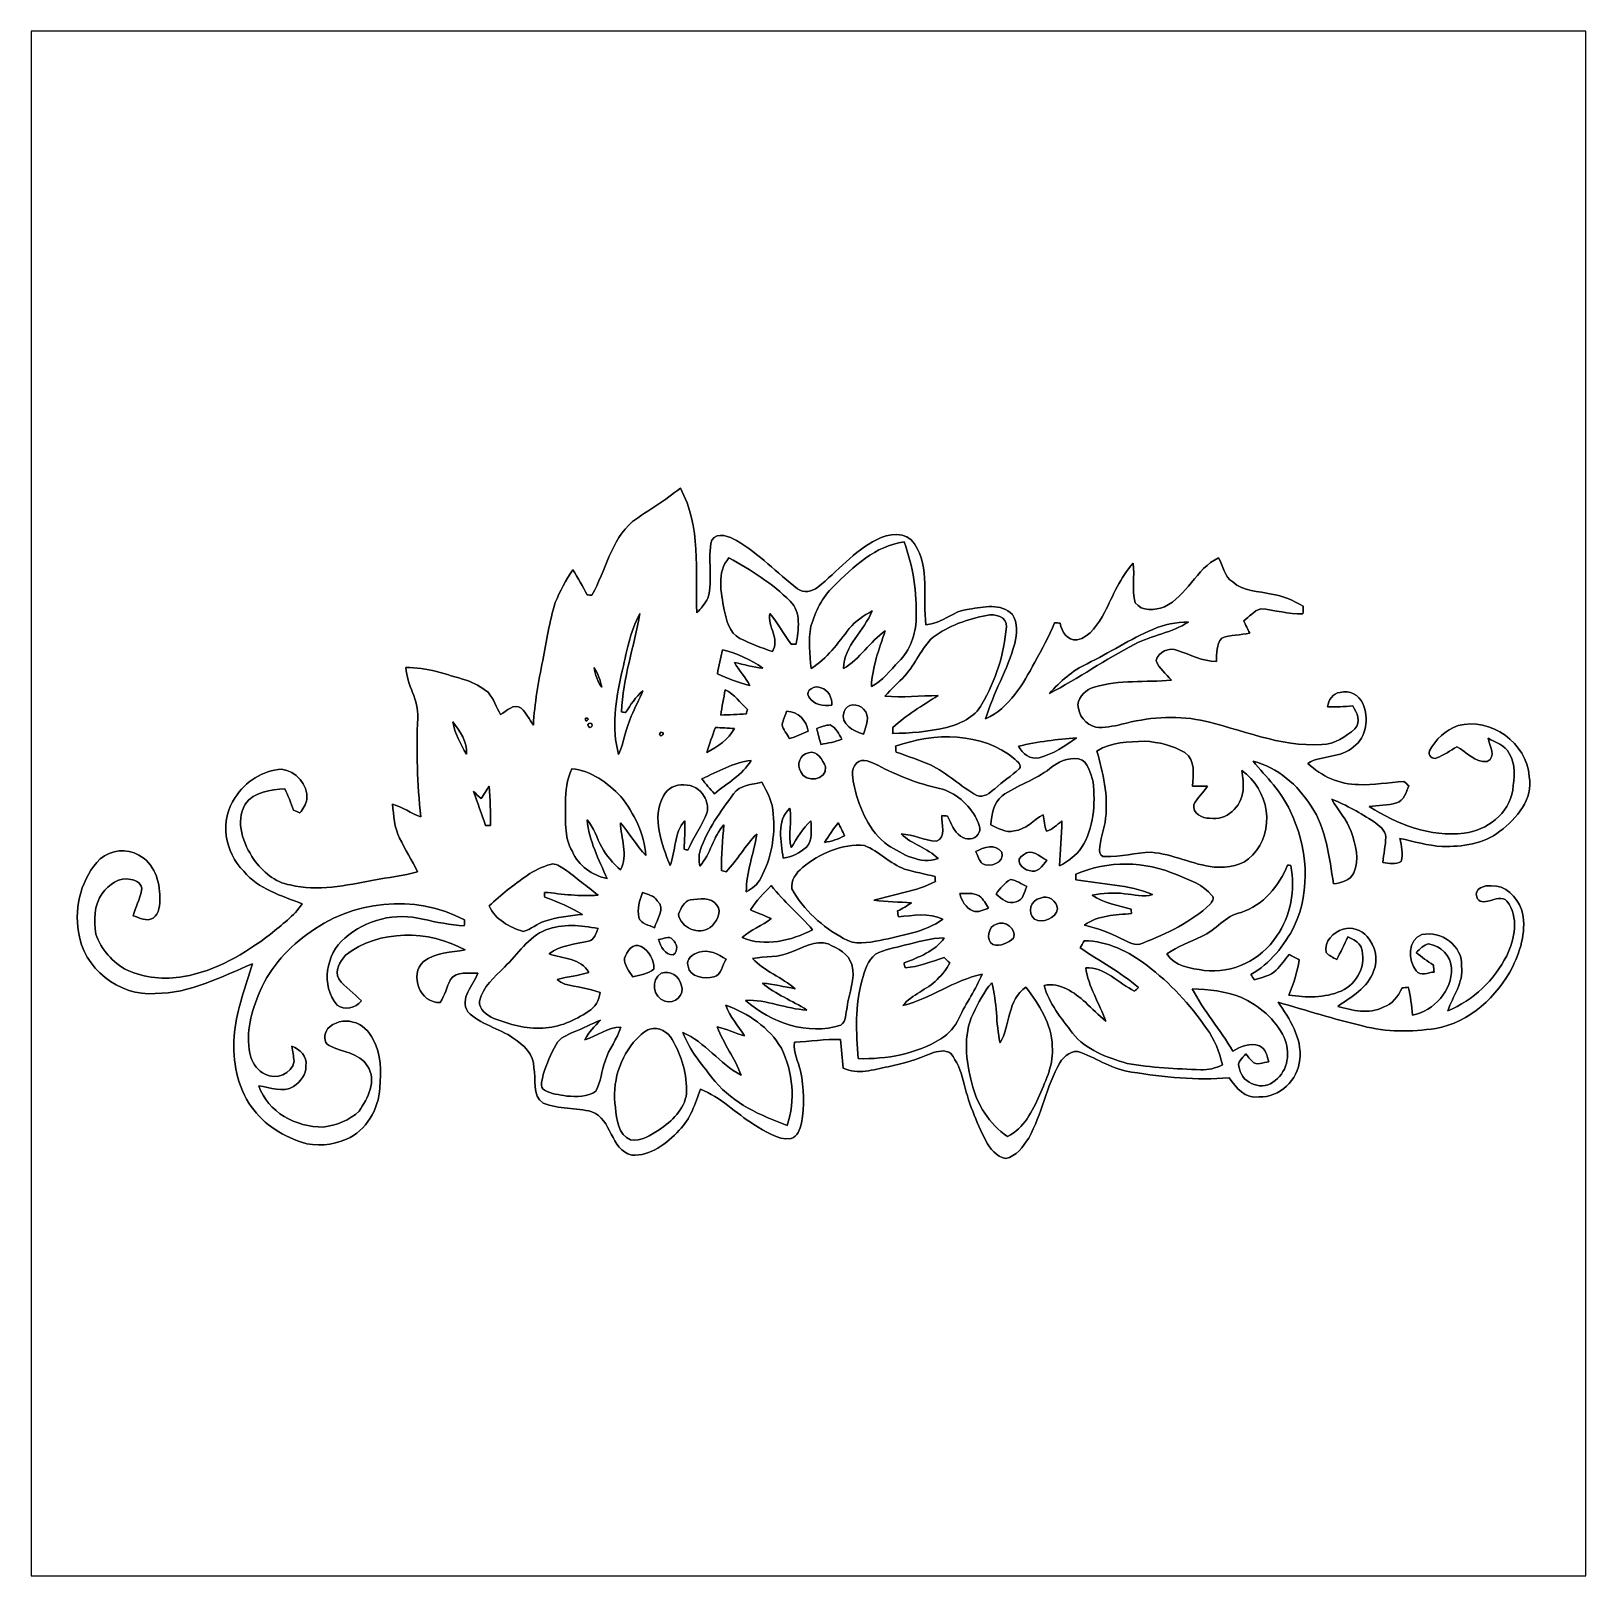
# Model space of a CAD drawing. Header units: centimetres. Extents: x -16.8 to 16.8, y -16.7 to 16.7.
import ezdxf

# ---------------------------------------------------------------- set-up
doc = ezdxf.new("R2010")
doc.units = ezdxf.units.CM
doc.header["$MEASUREMENT"] = 0
doc.layers.add('Layer 1', color=7, linetype='Continuous')

msp = doc.modelspace()

# ---------------------------------------------------------------- linework, layer by layer
at = {"layer": 'Layer 1', "color": 7}
for points, knots in [([(-16.77458, 16.66875), (-16.77458, 16.66875), (16.77458, 16.66875), (16.77458, 16.66875), (16.77458, 16.66875), (16.77458, 16.66875), (16.77458, -16.66875), (16.77458, -16.66875), (16.77458, -16.66875), (16.77458, -16.66875), (-16.77458, -16.66875), (-16.77458, -16.66875), (-16.77458, -16.66875), (-16.77458, -16.66875), (-16.77458, 16.66875), (-16.77458, 16.66875), (-16.77458, 16.66875), (-16.77458, 16.66875), (-16.77458, 16.66875), (-16.77458, 16.66875)], [0, 0, 0, 0, 0.16666667, 0.16666667, 0.16666667, 0.16666667, 0.33333333, 0.33333333, 0.33333333, 0.33333333, 0.5, 0.5, 0.5, 0.5, 0.66666667, 0.66666667, 0.66666667, 0.66666667, 1, 1, 1, 1]), ([(-3.79483, 6.08683), (-4.2672, 5.67302), (-4.37586, 5.02461), (-4.67289, 4.49686), (-4.67289, 4.49686), (-4.69829, 4.49792), (-4.7498, 4.50003), (-4.7752, 4.50109), (-4.7752, 4.50109), (-4.87221, 4.68524), (-4.97417, 4.86728), (-5.08423, 5.04366), (-5.08423, 5.04366), (-5.23452, 4.82106), (-5.3654, 4.5847), (-5.46276, 4.33423), (-5.46276, 4.33423), (-5.59259, 3.92783), (-5.65468, 3.50485), (-5.73546, 3.08716), (-5.73546, 3.08716), (-5.82859, 2.62643), (-5.90868, 2.16218), (-5.93725, 1.69228), (-5.93725, 1.69228), (-6.0265, 1.81222), (-6.08859, 1.95545), (-6.19972, 2.05634), (-6.19972, 2.05634), (-6.35953, 2.16782), (-6.51475, 1.99849), (-6.64351, 1.91735), (-6.64351, 1.91735), (-6.73418, 2.07751), (-6.79521, 2.25778), (-6.9148, 2.39959), (-6.9148, 2.39959), (-7.05944, 2.50754), (-7.21466, 2.60703), (-7.38858, 2.661), (-7.38858, 2.661), (-7.81332, 2.78377), (-8.23877, 2.9464), (-8.68786, 2.93194), (-8.68786, 2.93194), (-8.66775, 2.55658), (-8.40846, 2.23308), (-8.43033, 1.84785), (-8.43033, 1.84785), (-8.46949, 1.13524), (-8.43774, 0.42228), (-8.36648, -0.28716), (-8.36648, -0.28716), (-8.57568, -0.2092), (-8.76194, -0.08114), (-8.97396, -0.01094), (-8.97396, -0.01094), (-8.95174, -0.25859), (-8.93798, -0.51894), (-8.82403, -0.74577), (-8.82403, -0.74577), (-8.70232, -0.99236), (-8.56121, -1.22873), (-8.43456, -1.4732), (-8.43456, -1.4732), (-8.74536, -1.56457), (-9.07027, -1.58997), (-9.38636, -1.65664), (-9.38636, -1.65664), (-9.97585, -1.76565), (-10.58898, -1.90394), (-11.18447, -1.75754), (-11.18447, -1.75754), (-11.51255, -1.70356), (-11.7789, -1.47002), (-11.96869, -1.20862), (-11.96869, -1.20862), (-12.19447, -0.86607), (-12.37544, -0.40922), (-12.15566, -0.01552), (-12.15566, -0.01552), (-11.9634, 0.25576), (-11.60463, 0.29351), (-11.30229, 0.31926), (-11.30229, 0.31926), (-11.2268, 0.17004), (-11.17141, 0.0127), (-11.11462, -0.14464), (-11.11462, -0.14464), (-11.06734, -0.16404), (-11.02007, -0.18344), (-10.9728, -0.2032), (-10.9728, -0.2032), (-10.90895, -0.11254), (-10.83733, -0.0194), (-10.82146, 0.09313), (-10.82146, 0.09313), (-10.79818, 0.4064), (-11.05853, 0.7052), (-11.36826, 0.73766), (-11.36826, 0.73766), (-11.77643, 0.71543), (-12.15566, 0.47096), (-12.36874, 0.12629), (-12.36874, 0.12629), (-12.7187, -0.35243), (-12.59558, -1.05833), (-12.18671, -1.46226), (-12.18671, -1.46226), (-11.86956, -1.84609), (-11.37214, -1.99178), (-10.92412, -2.165), (-10.92412, -2.165), (-11.10121, -2.42958), (-11.36897, -2.61549), (-11.6078, -2.82011), (-11.6078, -2.82011), (-12.16731, -3.23815), (-12.78714, -3.62091), (-13.48811, -3.7338), (-13.48811, -3.7338), (-13.89451, -3.80683), (-14.32454, -3.76449), (-14.70343, -3.59763), (-14.70343, -3.59763), (-15.01069, -3.43253), (-15.26611, -3.15101), (-15.37547, -2.81764), (-15.37547, -2.81764), (-15.42274, -2.52483), (-15.41921, -2.19216), (-15.24035, -1.94134), (-15.24035, -1.94134), (-15.10383, -1.74801), (-14.87099, -1.57903), (-14.62193, -1.64148), (-14.62193, -1.64148), (-14.51116, -1.65241), (-14.35911, -1.7466), (-14.39157, -1.87748), (-14.39157, -1.87748), (-14.43179, -2.06481), (-14.52174, -2.23767), (-14.57113, -2.42288), (-14.57113, -2.42288), (-14.43567, -2.46909), (-14.2815, -2.55482), (-14.14145, -2.47474), (-14.14145, -2.47474), (-13.99893, -2.37984), (-13.99963, -2.17876), (-13.99575, -2.02847), (-13.99575, -2.02847), (-13.99434, -1.6824), (-14.1164, -1.27917), (-14.44943, -1.11513), (-14.44943, -1.11513), (-14.70801, -0.96167), (-15.05197, -1.00189), (-15.28198, -1.19274), (-15.28198, -1.19274), (-15.68344, -1.59773), (-15.84995, -2.21333), (-15.75223, -2.77036), (-15.75223, -2.77036), (-15.65522, -3.54577), (-14.87417, -4.17336), (-14.09524, -4.09998), (-14.09524, -4.09998), (-13.34699, -4.09822), (-12.67072, -3.74438), (-12.00009, -3.45793), (-12.00009, -3.45793), (-12.14438, -3.94547), (-12.325, -4.42419), (-12.38779, -4.93254), (-12.38779, -4.93254), (-12.43965, -5.45606), (-12.35922, -6.01486), (-12.07347, -6.46536), (-12.07347, -6.46536), (-11.82053, -6.87776), (-11.39402, -7.15751), (-10.94211, -7.31026), (-10.94211, -7.31026), (-10.62496, -7.4108), (-10.27289, -7.37517), (-9.96985, -7.24464), (-9.96985, -7.24464), (-9.54052, -7.05697), (-9.27347, -6.59412), (-9.25089, -6.13516), (-9.25089, -6.13516), (-9.2269, -5.78556), (-9.20821, -5.40738), (-9.39412, -5.09305), (-9.39412, -5.09305), (-9.48373, -4.91949), (-9.63013, -4.75368), (-9.83015, -4.71593), (-9.83015, -4.71593), (-10.02136, -4.65737), (-10.24008, -4.72123), (-10.3759, -4.86445), (-10.3759, -4.86445), (-10.44822, -4.96746), (-10.47856, -5.16184), (-10.34309, -5.22499), (-10.34309, -5.22499), (-10.06404, -5.3661), (-9.69222, -5.37704), (-9.51336, -5.66808), (-9.51336, -5.66808), (-9.30804, -5.97958), (-9.51159, -6.36799), (-9.69716, -6.63646), (-9.69716, -6.63646), (-9.90106, -6.84354), (-10.19069, -6.94302), (-10.47327, -6.98288), (-10.47327, -6.98288), (-11.05676, -6.98535), (-11.6646, -6.66679), (-11.86356, -6.09177), (-11.86356, -6.09177), (-11.61556, -6.13022), (-11.34392, -6.25228), (-11.10897, -6.10411), (-11.10897, -6.10411), (-10.97315, -5.99828), (-10.82111, -5.85435), (-10.84827, -5.66208), (-10.84827, -5.66208), (-10.80276, -5.45465), (-10.97986, -5.30648), (-11.14778, -5.23946), (-11.14778, -5.23946), (-11.1319, -5.34635), (-11.11109, -5.45289), (-11.10051, -5.56119), (-11.10051, -5.56119), (-11.14002, -5.84306), (-11.49526, -5.96441), (-11.72704, -5.84059), (-11.72704, -5.84059), (-11.8805, -5.77674), (-11.97998, -5.6261), (-12.03466, -5.47476), (-12.03466, -5.47476), (-12.15672, -5.03026), (-12.04278, -4.56036), (-11.8745, -4.14267), (-11.8745, -4.14267), (-11.67165, -3.60856), (-11.28395, -3.15912), (-10.82216, -2.82893), (-10.82216, -2.82893), (-9.87496, -2.09056), (-8.48678, -1.93252), (-7.4235, -2.51389), (-7.4235, -2.51389), (-7.42421, -2.54529), (-7.42633, -2.60809), (-7.42703, -2.63948), (-7.42703, -2.63948), (-7.72971, -2.62326), (-8.02534, -2.55834), (-8.32097, -2.49731), (-8.32097, -2.49731), (-8.90305, -2.33927), (-9.5571, -2.51037), (-10.00725, -2.90548), (-10.00725, -2.90548), (-10.41259, -3.25261), (-10.52865, -3.92994), (-10.17199, -4.3501), (-10.17199, -4.3501), (-10.01042, -4.48134), (-9.7723, -4.41184), (-9.64777, -4.2612), (-9.64777, -4.2612), (-9.79876, -4.09081), (-10.00407, -3.97228), (-10.13495, -3.78495), (-10.13495, -3.78495), (-10.23867, -3.61139), (-10.10461, -3.40431), (-9.99031, -3.27519), (-9.99031, -3.27519), (-9.25936, -2.7051), (-8.19714, -2.72838), (-7.40551, -3.16089), (-7.40551, -3.16089), (-7.70925, -3.20428), (-8.05145, -3.21345), (-8.30651, -3.40642), (-8.30651, -3.40642), (-8.61695, -3.69499), (-8.3887, -4.31906), (-7.94703, -4.29507), (-7.94703, -4.29507), (-7.85142, -4.13879), (-7.80062, -3.96346), (-7.7283, -3.79765), (-7.7283, -3.79765), (-7.59107, -3.60998), (-7.33319, -3.66854), (-7.13387, -3.66324), (-7.13387, -3.66324), (-7.2323, -3.92501), (-7.53851, -4.20723), (-7.35083, -4.49474), (-7.35083, -4.49474), (-7.0866, -4.77838), (-6.67738, -4.8387), (-6.37046, -5.06518), (-6.37046, -5.06518), (-6.14504, -5.20524), (-5.92596, -5.41408), (-5.92349, -5.70124), (-5.92349, -5.70124), (-5.86528, -5.94395), (-5.97994, -6.30767), (-5.72311, -6.46395), (-5.72311, -6.46395), (-5.39362, -6.60576), (-5.0165, -6.55638), (-4.67431, -6.65198), (-4.67431, -6.65198), (-4.24145, -6.81249), (-4.27884, -7.47007), (-3.81564, -7.58825), (-3.81564, -7.58825), (-3.40431, -7.61718), (-3.05576, -7.33637), (-2.78906, -7.05273), (-2.78906, -7.05273), (-2.54459, -6.8139), (-2.44546, -6.47665), (-2.33186, -6.16479), (-2.33186, -6.16479), (-1.89689, -6.3373), (-1.57163, -6.68549), (-1.17651, -6.92432), (-1.17651, -6.92432), (-0.93239, -7.07178), (-0.68121, -7.26546), (-0.37641, -7.23194), (-0.37641, -7.23194), (-0.23178, -7.19138), (-0.18697, -7.02627), (-0.15416, -6.89786), (-0.15416, -6.89786), (-0.08749, -6.52604), (-0.09278, -6.14045), (-0.1711, -5.77074), (-0.1711, -5.77074), (-0.22366, -5.56648), (-0.3235, -5.36928), (-0.30515, -5.15373), (-0.30515, -5.15373), (0.02787, -5.13468), (0.35878, -5.08529), (0.69356, -5.09199), (0.69356, -5.09199), (0.70838, -5.29837), (0.72425, -5.50333), (0.75071, -5.709), (0.75071, -5.709), (1.05904, -5.86493), (1.40159, -5.74146), (1.71803, -5.68043), (1.71803, -5.68043), (2.03764, -5.6201), (2.34809, -5.51991), (2.6476, -5.39362), (2.6476, -5.39362), (2.77883, -5.34635), (2.95204, -5.3026), (3.0734, -5.39327), (3.0734, -5.39327), (3.19758, -5.56754), (3.28754, -5.76651), (3.33869, -5.97429), (3.33869, -5.97429), (3.4417, -6.42937), (3.61632, -6.86647), (3.82764, -7.28133), (3.82764, -7.28133), (3.91231, -7.45314), (4.05518, -7.62), (4.25097, -7.65845), (4.25097, -7.65845), (4.48486, -7.62106), (4.62703, -7.39881), (4.75192, -7.22066), (4.75192, -7.22066), (5.03943, -6.70631), (5.13009, -6.10553), (5.42255, -5.59329), (5.42255, -5.59329), (5.51991, -5.45042), (5.69172, -5.29484), (5.87728, -5.37457), (5.87728, -5.37457), (6.2417, -5.51462), (6.57472, -5.74357), (6.97159, -5.79437), (6.97159, -5.79437), (7.66516, -5.90585), (8.37071, -5.98064), (9.07344, -5.91855), (9.07344, -5.91855), (9.22443, -6.12951), (9.42269, -6.37752), (9.71726, -6.3313), (9.71726, -6.3313), (10.17058, -6.34753), (10.56534, -5.96865), (10.60132, -5.52168), (10.60132, -5.52168), (10.65036, -5.05425), (10.38296, -4.65173), (10.13213, -4.28625), (10.13213, -4.28625), (10.7375, -4.46405), (11.33969, -4.65455), (11.95423, -4.79989), (11.95423, -4.79989), (12.46822, -4.93607), (13.00974, -4.9336), (13.53291, -4.85422), (13.53291, -4.85422), (14.26774, -4.72757), (14.86429, -4.16278), (15.19626, -3.51684), (15.19626, -3.51684), (15.3797, -3.14043), (15.50176, -2.70087), (15.38817, -2.28671), (15.38817, -2.28671), (15.27845, -2.026), (15.03821, -1.74484), (14.72953, -1.77941), (14.72953, -1.77941), (14.5983, -1.75154), (14.34924, -1.84291), (14.42085, -2.01754), (14.42085, -2.01754), (14.44696, -2.14489), (14.59971, -2.13113), (14.69496, -2.09938), (14.69496, -2.09938), (14.81526, -2.07574), (14.9733, -1.98861), (15.0689, -2.11067), (15.0689, -2.11067), (15.33984, -2.44334), (15.234, -2.927), (15.06679, -3.28471), (15.06679, -3.28471), (14.79726, -3.80859), (14.345, -4.25238), (13.79502, -4.47393), (13.79502, -4.47393), (13.9005, -4.15431), (14.13933, -3.86539), (14.09065, -3.51084), (14.09065, -3.51084), (14.12557, -3.07058), (13.64192, -2.73473), (13.23552, -2.82893), (13.23552, -2.82893), (12.92895, -2.93829), (12.92719, -3.39055), (13.11381, -3.60856), (13.11381, -3.60856), (13.19812, -3.74297), (13.37169, -3.64243), (13.5001, -3.63643), (13.5001, -3.63643), (13.49446, -3.58634), (13.48916, -3.5366), (13.48387, -3.48721), (13.48387, -3.48721), (13.35687, -3.39972), (13.23022, -3.31576), (13.1131, -3.21663), (13.1131, -3.21663), (13.19318, -3.14008), (13.27432, -3.05082), (13.38756, -3.02648), (13.38756, -3.02648), (13.64051, -3.08187), (13.8684, -3.28119), (13.87404, -3.55635), (13.87404, -3.55635), (13.89027, -4.04354), (13.50045, -4.46934), (13.03584, -4.56847), (13.03584, -4.56847), (13.02032, -4.36492), (12.98751, -4.16278), (12.9413, -3.96416), (12.9413, -3.96416), (12.89614, -3.9691), (12.85169, -3.97439), (12.80724, -3.98004), (12.80724, -3.98004), (12.71693, -4.15607), (12.60792, -4.34093), (12.40084, -4.39349), (12.40084, -4.39349), (12.09463, -4.56071), (11.73656, -4.4644), (11.41977, -4.38044), (11.41977, -4.38044), (11.71116, -4.16983), (12.065, -3.97969), (12.19482, -3.62091), (12.19482, -3.62091), (12.30665, -3.37009), (12.22798, -3.07164), (12.05336, -2.8702), (12.05336, -2.8702), (11.92495, -2.73791), (11.7221, -2.64231), (11.53936, -2.71427), (11.53936, -2.71427), (11.32558, -2.77354), (11.11885, -2.97392), (11.17036, -3.21557), (11.17036, -3.21557), (11.23244, -3.28471), (11.31852, -3.32387), (11.39966, -3.36656), (11.39966, -3.36656), (11.48256, -3.20569), (11.56229, -3.04341), (11.64061, -2.88008), (11.64061, -2.88008), (11.75138, -2.92806), (11.87132, -2.98697), (11.92495, -3.10303), (11.92495, -3.10303), (12.05301, -3.46745), (11.84451, -3.8989), (11.49138, -4.04671), (11.49138, -4.04671), (11.1379, -4.19982), (10.7382, -4.19418), (10.36426, -4.13385), (10.36426, -4.13385), (10.46692, -3.88973), (10.54488, -3.63573), (10.59039, -3.37502), (10.59039, -3.37502), (10.51701, -3.33587), (10.44399, -3.29636), (10.37061, -3.2579), (10.37061, -3.2579), (10.27712, -3.37185), (10.19246, -3.49356), (10.08803, -3.59798), (10.08803, -3.59798), (9.96879, -3.72886), (9.78394, -3.75003), (9.62413, -3.80294), (9.62413, -3.80294), (9.59626, -3.7659), (9.56945, -3.72957), (9.54264, -3.69323), (9.54264, -3.69323), (9.96068, -3.45511), (10.26619, -3.06776), (10.48244, -2.64583), (10.48244, -2.64583), (10.84933, -1.85738), (10.76325, -0.92639), (10.39248, -0.15734), (10.39248, -0.15734), (10.20621, 0.25224), (9.88095, 0.5715), (9.5945, 0.91017), (9.5945, 0.91017), (10.12049, 0.78423), (10.56005, 0.39335), (10.84686, -0.05398), (10.84686, -0.05398), (11.17741, -0.55033), (11.23209, -1.16276), (11.33087, -1.73567), (11.33087, -1.73567), (11.49526, -1.71168), (11.68541, -1.66405), (11.76443, -1.49895), (11.76443, -1.49895), (11.90131, -1.2125), (11.80324, -0.88583), (11.7094, -0.6036), (11.7094, -0.6036), (11.61415, -0.3489), (11.42682, -0.14429), (11.29418, 0.08996), (11.29418, 0.08996), (11.61591, -0.03246), (11.91295, -0.21026), (12.20258, -0.39511), (12.20258, -0.39511), (12.31371, -0.47766), (12.44953, -0.57362), (12.45729, -0.72602), (12.45729, -0.72602), (12.45023, -0.91017), (12.41284, -1.09149), (12.39273, -1.27423), (12.39273, -1.27423), (12.52255, -1.28623), (12.66896, -1.32715), (12.78819, -1.25024), (12.78819, -1.25024), (12.83335, -1.08338), (12.79913, -0.91511), (12.75821, -0.75283), (12.75821, -0.75283), (13.05983, -0.82338), (13.36111, -0.90734), (13.67155, -0.92957), (13.67155, -0.92957), (14.1037, -0.93098), (14.57184, -0.88336), (14.91968, -0.59831), (14.91968, -0.59831), (15.27739, -0.32385), (15.64957, 0.09525), (15.54903, 0.58314), (15.54903, 0.58314), (15.50705, 1.30881), (14.71754, 1.86549), (14.01798, 1.68169), (14.01798, 1.68169), (13.75128, 1.58997), (13.52903, 1.38395), (13.40132, 1.13453), (13.40132, 1.13453), (13.35017, 1.04246), (13.46623, 0.93839), (13.55584, 0.98425), (13.55584, 0.98425), (13.71141, 1.04281), (13.84688, 1.14371), (13.99187, 1.22449), (13.99187, 1.22449), (14.20848, 1.11725), (14.37675, 0.8696), (14.64381, 0.90876), (14.64381, 0.90876), (14.853, 1.00647), (14.68967, 1.24636), (14.66356, 1.41041), (14.66356, 1.41041), (14.82478, 1.31551), (15.03539, 1.2633), (15.11723, 1.07738), (15.11723, 1.07738), (15.27775, 0.84631), (15.21883, 0.54892), (15.19731, 0.28822), (15.19731, 0.28822), (15.11229, -0.21696), (14.64028, -0.58244), (14.14639, -0.63853), (14.14639, -0.63853), (13.41579, -0.73166), (12.706, -0.44415), (12.09746, -0.06526), (12.09746, -0.06526), (12.29254, -0.03281), (12.49751, -0.0508), (12.68801, 0.01094), (12.68801, 0.01094), (12.84499, 0.06491), (12.90391, 0.24201), (12.95506, 0.38206), (12.95506, 0.38206), (12.91837, 0.41416), (12.88239, 0.44626), (12.84676, 0.47801), (12.84676, 0.47801), (12.52079, 0.45473), (12.19764, 0.39582), (11.86991, 0.40711), (11.86991, 0.40711), (11.46069, 0.40816), (11.0677, 0.58843), (10.77207, 0.86642), (10.77207, 0.86642), (11.07511, 1.05198), (11.48856, 0.96943), (11.75879, 1.22414), (11.75879, 1.22414), (12.05195, 1.42981), (12.09216, 1.84644), (11.9634, 2.15759), (11.9634, 2.15759), (11.87415, 2.33045), (11.67236, 2.46627), (11.47057, 2.39607), (11.47057, 2.39607), (11.31252, 2.38301), (11.2201, 2.23167), (11.19893, 2.08562), (11.19893, 2.08562), (11.38061, 2.07716), (11.56159, 2.09409), (11.74291, 2.10538), (11.74291, 2.10538), (11.83499, 1.9625), (11.932, 1.76071), (11.7916, 1.61325), (11.7916, 1.61325), (11.59051, 1.44216), (11.35098, 1.2767), (11.07475, 1.27423), (11.07475, 1.27423), (10.16529, 1.21073), (9.33132, 1.61114), (8.46173, 1.79599), (8.46173, 1.79599), (7.89799, 1.911), (7.30885, 1.85455), (6.75605, 1.70886), (6.75605, 1.70886), (6.5726, 1.66793), (6.38634, 1.62525), (6.19725, 1.64782), (6.19725, 1.64782), (5.97994, 1.70145), (5.81801, 1.90959), (5.81413, 2.13078), (5.81413, 2.13078), (5.83177, 2.32022), (5.99193, 2.46168), (6.16691, 2.51248), (6.16691, 2.51248), (6.70595, 2.67582), (7.27639, 2.6095), (7.8299, 2.66241), (7.8299, 2.66241), (7.7156, 2.79929), (7.55967, 2.91465), (7.50006, 3.08716), (7.50006, 3.08716), (7.54521, 3.27519), (7.79039, 3.37961), (7.9629, 3.30094), (7.9629, 3.30094), (8.24018, 3.21345), (8.49983, 3.0674), (8.80039, 3.06493), (8.80039, 3.06493), (8.80674, 3.23568), (8.79969, 3.42935), (8.9154, 3.57046), (8.9154, 3.57046), (9.10731, 3.64419), (9.32004, 3.63326), (9.52077, 3.6763), (9.52077, 3.6763), (9.47879, 3.76484), (9.43434, 3.85198), (9.39024, 3.93912), (9.39024, 3.93912), (9.50666, 4.03084), (9.61178, 4.15854), (9.75677, 4.19982), (9.75677, 4.19982), (10.06263, 4.18536), (10.35897, 4.0707), (10.66941, 4.09434), (10.66941, 4.09434), (10.67047, 4.14902), (10.67223, 4.20335), (10.674, 4.25732), (10.674, 4.25732), (10.46092, 4.38115), (10.23373, 4.48345), (9.98749, 4.51767), (9.98749, 4.51767), (9.7088, 4.59458), (9.37754, 4.56565), (9.1567, 4.78261), (9.1567, 4.78261), (8.9729, 4.8955), (8.94539, 5.12868), (8.84731, 5.30225), (8.84731, 5.30225), (8.35413, 5.06448), (8.17633, 4.47252), (7.67821, 4.24533), (7.67821, 4.24533), (7.47466, 4.16419), (7.19737, 4.1402), (7.04956, 4.33141), (7.04956, 4.33141), (6.97442, 4.61222), (7.04286, 4.90291), (7.00546, 5.1876), (7.00546, 5.1876), (6.72924, 4.87645), (6.57225, 4.49016), (6.38986, 4.12256), (6.38986, 4.12256), (6.24875, 3.88232), (6.09071, 3.59304), (5.79614, 3.52954), (5.79614, 3.52954), (5.58165, 3.50837), (5.46559, 3.70946), (5.42854, 3.89114), (5.42854, 3.89114), (5.38939, 3.89396), (5.35023, 3.89678), (5.31142, 3.89925), (5.31142, 3.89925), (5.18231, 3.61068), (5.0419, 3.32705), (4.88562, 3.05153), (4.88562, 3.05153), (4.62844, 2.57281), (4.3367, 2.06587), (3.8227, 1.82704), (3.8227, 1.82704), (3.98321, 2.38654), (4.2986, 2.8889), (4.44888, 3.45193), (4.44888, 3.45193), (4.51132, 3.65725), (4.51626, 3.89396), (4.39949, 4.08093), (4.39949, 4.08093), (4.15466, 4.32964), (3.77543, 4.24321), (3.46851, 4.19312), (3.46851, 4.19312), (3.12491, 4.16631), (2.87584, 3.88161), (2.53224, 3.85621), (2.53224, 3.85621), (2.46098, 4.43371), (2.62572, 5.08706), (2.28776, 5.60317), (2.28776, 5.60317), (2.11526, 5.87763), (1.71979, 5.83741), (1.47038, 5.69278), (1.47038, 5.69278), (0.97402, 5.44583), (0.6283, 5.00451), (0.20038, 4.66796), (0.20038, 4.66796), (0.08114, 4.57235), (-0.10619, 4.53214), (-0.23424, 4.63338), (-0.23424, 4.63338), (-0.6798, 4.9724), (-1.06609, 5.39044), (-1.55152, 5.67584), (-1.55152, 5.67584), (-1.70392, 5.75451), (-1.9625, 5.87551), (-2.08844, 5.68572), (-2.08844, 5.68572), (-2.18828, 5.27332), (-2.0507, 4.83764), (-2.17311, 4.42771), (-2.17311, 4.42771), (-2.23238, 4.31094), (-2.32022, 4.2104), (-2.40771, 4.11374), (-2.40771, 4.11374), (-2.44722, 5.01333), (-2.30928, 5.98064), (-2.76543, 6.80261), (-2.76543, 6.80261), (-3.09563, 6.54579), (-3.45123, 6.3246), (-3.79483, 6.08683)], [0, 0, 0, 0, 0.0044843, 0.0044843, 0.0044843, 0.0044843, 0.00896861, 0.00896861, 0.00896861, 0.00896861, 0.01345291, 0.01345291, 0.01345291, 0.01345291, 0.01793722, 0.01793722, 0.01793722, 0.01793722, 0.02242152, 0.02242152, 0.02242152, 0.02242152, 0.02690583, 0.02690583, 0.02690583, 0.02690583, 0.03139013, 0.03139013, 0.03139013, 0.03139013, 0.03587444, 0.03587444, 0.03587444, 0.03587444, 0.04035874, 0.04035874, 0.04035874, 0.04035874, 0.04484305, 0.04484305, 0.04484305, 0.04484305, 0.04932735, 0.04932735, 0.04932735, 0.04932735, 0.05381166, 0.05381166, 0.05381166, 0.05381166, 0.05829596, 0.05829596, 0.05829596, 0.05829596, 0.06278027, 0.06278027, 0.06278027, 0.06278027, 0.06726457, 0.06726457, 0.06726457, 0.06726457, 0.07174888, 0.07174888, 0.07174888, 0.07174888, 0.07623318, 0.07623318, 0.07623318, 0.07623318, 0.08071749, 0.08071749, 0.08071749, 0.08071749, 0.08520179, 0.08520179, 0.08520179, 0.08520179, 0.0896861, 0.0896861, 0.0896861, 0.0896861, 0.0941704, 0.0941704, 0.0941704, 0.0941704, 0.09865471, 0.09865471, 0.09865471, 0.09865471, 0.10313901, 0.10313901, 0.10313901, 0.10313901, 0.10762332, 0.10762332, 0.10762332, 0.10762332, 0.11210762, 0.11210762, 0.11210762, 0.11210762, 0.11659193, 0.11659193, 0.11659193, 0.11659193, 0.12107623, 0.12107623, 0.12107623, 0.12107623, 0.12556054, 0.12556054, 0.12556054, 0.12556054, 0.13004484, 0.13004484, 0.13004484, 0.13004484, 0.13452915, 0.13452915, 0.13452915, 0.13452915, 0.13901345, 0.13901345, 0.13901345, 0.13901345, 0.14349776, 0.14349776, 0.14349776, 0.14349776, 0.14798206, 0.14798206, 0.14798206, 0.14798206, 0.15246637, 0.15246637, 0.15246637, 0.15246637, 0.15695067, 0.15695067, 0.15695067, 0.15695067, 0.16143498, 0.16143498, 0.16143498, 0.16143498, 0.16591928, 0.16591928, 0.16591928, 0.16591928, 0.17040359, 0.17040359, 0.17040359, 0.17040359, 0.17488789, 0.17488789, 0.17488789, 0.17488789, 0.1793722, 0.1793722, 0.1793722, 0.1793722, 0.1838565, 0.1838565, 0.1838565, 0.1838565, 0.18834081, 0.18834081, 0.18834081, 0.18834081, 0.19282511, 0.19282511, 0.19282511, 0.19282511, 0.19730942, 0.19730942, 0.19730942, 0.19730942, 0.20179372, 0.20179372, 0.20179372, 0.20179372, 0.20627803, 0.20627803, 0.20627803, 0.20627803, 0.21076233, 0.21076233, 0.21076233, 0.21076233, 0.21524664, 0.21524664, 0.21524664, 0.21524664, 0.21973094, 0.21973094, 0.21973094, 0.21973094, 0.22421525, 0.22421525, 0.22421525, 0.22421525, 0.22869955, 0.22869955, 0.22869955, 0.22869955, 0.23318386, 0.23318386, 0.23318386, 0.23318386, 0.23766816, 0.23766816, 0.23766816, 0.23766816, 0.24215247, 0.24215247, 0.24215247, 0.24215247, 0.24663677, 0.24663677, 0.24663677, 0.24663677, 0.25112108, 0.25112108, 0.25112108, 0.25112108, 0.25560538, 0.25560538, 0.25560538, 0.25560538, 0.26008969, 0.26008969, 0.26008969, 0.26008969, 0.26457399, 0.26457399, 0.26457399, 0.26457399, 0.2690583, 0.2690583, 0.2690583, 0.2690583, 0.2735426, 0.2735426, 0.2735426, 0.2735426, 0.27802691, 0.27802691, 0.27802691, 0.27802691, 0.28251121, 0.28251121, 0.28251121, 0.28251121, 0.28699552, 0.28699552, 0.28699552, 0.28699552, 0.29147982, 0.29147982, 0.29147982, 0.29147982, 0.29596413, 0.29596413, 0.29596413, 0.29596413, 0.30044843, 0.30044843, 0.30044843, 0.30044843, 0.30493274, 0.30493274, 0.30493274, 0.30493274, 0.30941704, 0.30941704, 0.30941704, 0.30941704, 0.31390135, 0.31390135, 0.31390135, 0.31390135, 0.31838565, 0.31838565, 0.31838565, 0.31838565, 0.32286996, 0.32286996, 0.32286996, 0.32286996, 0.32735426, 0.32735426, 0.32735426, 0.32735426, 0.33183857, 0.33183857, 0.33183857, 0.33183857, 0.33632287, 0.33632287, 0.33632287, 0.33632287, 0.34080717, 0.34080717, 0.34080717, 0.34080717, 0.34529148, 0.34529148, 0.34529148, 0.34529148, 0.34977578, 0.34977578, 0.34977578, 0.34977578, 0.35426009, 0.35426009, 0.35426009, 0.35426009, 0.35874439, 0.35874439, 0.35874439, 0.35874439, 0.3632287, 0.3632287, 0.3632287, 0.3632287, 0.367713, 0.367713, 0.367713, 0.367713, 0.37219731, 0.37219731, 0.37219731, 0.37219731, 0.37668161, 0.37668161, 0.37668161, 0.37668161, 0.38116592, 0.38116592, 0.38116592, 0.38116592, 0.38565022, 0.38565022, 0.38565022, 0.38565022, 0.39013453, 0.39013453, 0.39013453, 0.39013453, 0.39461883, 0.39461883, 0.39461883, 0.39461883, 0.39910314, 0.39910314, 0.39910314, 0.39910314, 0.40358744, 0.40358744, 0.40358744, 0.40358744, 0.40807175, 0.40807175, 0.40807175, 0.40807175, 0.41255605, 0.41255605, 0.41255605, 0.41255605, 0.41704036, 0.41704036, 0.41704036, 0.41704036, 0.42152466, 0.42152466, 0.42152466, 0.42152466, 0.42600897, 0.42600897, 0.42600897, 0.42600897, 0.43049327, 0.43049327, 0.43049327, 0.43049327, 0.43497758, 0.43497758, 0.43497758, 0.43497758, 0.43946188, 0.43946188, 0.43946188, 0.43946188, 0.44394619, 0.44394619, 0.44394619, 0.44394619, 0.44843049, 0.44843049, 0.44843049, 0.44843049, 0.4529148, 0.4529148, 0.4529148, 0.4529148, 0.4573991, 0.4573991, 0.4573991, 0.4573991, 0.46188341, 0.46188341, 0.46188341, 0.46188341, 0.46636771, 0.46636771, 0.46636771, 0.46636771, 0.47085202, 0.47085202, 0.47085202, 0.47085202, 0.47533632, 0.47533632, 0.47533632, 0.47533632, 0.47982063, 0.47982063, 0.47982063, 0.47982063, 0.48430493, 0.48430493, 0.48430493, 0.48430493, 0.48878924, 0.48878924, 0.48878924, 0.48878924, 0.49327354, 0.49327354, 0.49327354, 0.49327354, 0.49775785, 0.49775785, 0.49775785, 0.49775785, 0.50224215, 0.50224215, 0.50224215, 0.50224215, 0.50672646, 0.50672646, 0.50672646, 0.50672646, 0.51121076, 0.51121076, 0.51121076, 0.51121076, 0.51569507, 0.51569507, 0.51569507, 0.51569507, 0.52017937, 0.52017937, 0.52017937, 0.52017937, 0.52466368, 0.52466368, 0.52466368, 0.52466368, 0.52914798, 0.52914798, 0.52914798, 0.52914798, 0.53363229, 0.53363229, 0.53363229, 0.53363229, 0.53811659, 0.53811659, 0.53811659, 0.53811659, 0.5426009, 0.5426009, 0.5426009, 0.5426009, 0.5470852, 0.5470852, 0.5470852, 0.5470852, 0.55156951, 0.55156951, 0.55156951, 0.55156951, 0.55605381, 0.55605381, 0.55605381, 0.55605381, 0.56053812, 0.56053812, 0.56053812, 0.56053812, 0.56502242, 0.56502242, 0.56502242, 0.56502242, 0.56950673, 0.56950673, 0.56950673, 0.56950673, 0.57399103, 0.57399103, 0.57399103, 0.57399103, 0.57847534, 0.57847534, 0.57847534, 0.57847534, 0.58295964, 0.58295964, 0.58295964, 0.58295964, 0.58744395, 0.58744395, 0.58744395, 0.58744395, 0.59192825, 0.59192825, 0.59192825, 0.59192825, 0.59641256, 0.59641256, 0.59641256, 0.59641256, 0.60089686, 0.60089686, 0.60089686, 0.60089686, 0.60538117, 0.60538117, 0.60538117, 0.60538117, 0.60986547, 0.60986547, 0.60986547, 0.60986547, 0.61434978, 0.61434978, 0.61434978, 0.61434978, 0.61883408, 0.61883408, 0.61883408, 0.61883408, 0.62331839, 0.62331839, 0.62331839, 0.62331839, 0.62780269, 0.62780269, 0.62780269, 0.62780269, 0.632287, 0.632287, 0.632287, 0.632287, 0.6367713, 0.6367713, 0.6367713, 0.6367713, 0.64125561, 0.64125561, 0.64125561, 0.64125561, 0.64573991, 0.64573991, 0.64573991, 0.64573991, 0.65022422, 0.65022422, 0.65022422, 0.65022422, 0.65470852, 0.65470852, 0.65470852, 0.65470852, 0.65919283, 0.65919283, 0.65919283, 0.65919283, 0.66367713, 0.66367713, 0.66367713, 0.66367713, 0.66816143, 0.66816143, 0.66816143, 0.66816143, 0.67264574, 0.67264574, 0.67264574, 0.67264574, 0.67713004, 0.67713004, 0.67713004, 0.67713004, 0.68161435, 0.68161435, 0.68161435, 0.68161435, 0.68609865, 0.68609865, 0.68609865, 0.68609865, 0.69058296, 0.69058296, 0.69058296, 0.69058296, 0.69506726, 0.69506726, 0.69506726, 0.69506726, 0.69955157, 0.69955157, 0.69955157, 0.69955157, 0.70403587, 0.70403587, 0.70403587, 0.70403587, 0.70852018, 0.70852018, 0.70852018, 0.70852018, 0.71300448, 0.71300448, 0.71300448, 0.71300448, 0.71748879, 0.71748879, 0.71748879, 0.71748879, 0.72197309, 0.72197309, 0.72197309, 0.72197309, 0.7264574, 0.7264574, 0.7264574, 0.7264574, 0.7309417, 0.7309417, 0.7309417, 0.7309417, 0.73542601, 0.73542601, 0.73542601, 0.73542601, 0.73991031, 0.73991031, 0.73991031, 0.73991031, 0.74439462, 0.74439462, 0.74439462, 0.74439462, 0.74887892, 0.74887892, 0.74887892, 0.74887892, 0.75336323, 0.75336323, 0.75336323, 0.75336323, 0.75784753, 0.75784753, 0.75784753, 0.75784753, 0.76233184, 0.76233184, 0.76233184, 0.76233184, 0.76681614, 0.76681614, 0.76681614, 0.76681614, 0.77130045, 0.77130045, 0.77130045, 0.77130045, 0.77578475, 0.77578475, 0.77578475, 0.77578475, 0.78026906, 0.78026906, 0.78026906, 0.78026906, 0.78475336, 0.78475336, 0.78475336, 0.78475336, 0.78923767, 0.78923767, 0.78923767, 0.78923767, 0.79372197, 0.79372197, 0.79372197, 0.79372197, 0.79820628, 0.79820628, 0.79820628, 0.79820628, 0.80269058, 0.80269058, 0.80269058, 0.80269058, 0.80717489, 0.80717489, 0.80717489, 0.80717489, 0.81165919, 0.81165919, 0.81165919, 0.81165919, 0.8161435, 0.8161435, 0.8161435, 0.8161435, 0.8206278, 0.8206278, 0.8206278, 0.8206278, 0.82511211, 0.82511211, 0.82511211, 0.82511211, 0.82959641, 0.82959641, 0.82959641, 0.82959641, 0.83408072, 0.83408072, 0.83408072, 0.83408072, 0.83856502, 0.83856502, 0.83856502, 0.83856502, 0.84304933, 0.84304933, 0.84304933, 0.84304933, 0.84753363, 0.84753363, 0.84753363, 0.84753363, 0.85201794, 0.85201794, 0.85201794, 0.85201794, 0.85650224, 0.85650224, 0.85650224, 0.85650224, 0.86098655, 0.86098655, 0.86098655, 0.86098655, 0.86547085, 0.86547085, 0.86547085, 0.86547085, 0.86995516, 0.86995516, 0.86995516, 0.86995516, 0.87443946, 0.87443946, 0.87443946, 0.87443946, 0.87892377, 0.87892377, 0.87892377, 0.87892377, 0.88340807, 0.88340807, 0.88340807, 0.88340807, 0.88789238, 0.88789238, 0.88789238, 0.88789238, 0.89237668, 0.89237668, 0.89237668, 0.89237668, 0.89686099, 0.89686099, 0.89686099, 0.89686099, 0.90134529, 0.90134529, 0.90134529, 0.90134529, 0.9058296, 0.9058296, 0.9058296, 0.9058296, 0.9103139, 0.9103139, 0.9103139, 0.9103139, 0.91479821, 0.91479821, 0.91479821, 0.91479821, 0.91928251, 0.91928251, 0.91928251, 0.91928251, 0.92376682, 0.92376682, 0.92376682, 0.92376682, 0.92825112, 0.92825112, 0.92825112, 0.92825112, 0.93273543, 0.93273543, 0.93273543, 0.93273543, 0.93721973, 0.93721973, 0.93721973, 0.93721973, 0.94170404, 0.94170404, 0.94170404, 0.94170404, 0.94618834, 0.94618834, 0.94618834, 0.94618834, 0.95067265, 0.95067265, 0.95067265, 0.95067265, 0.95515695, 0.95515695, 0.95515695, 0.95515695, 0.95964126, 0.95964126, 0.95964126, 0.95964126, 0.96412556, 0.96412556, 0.96412556, 0.96412556, 0.96860987, 0.96860987, 0.96860987, 0.96860987, 0.97309417, 0.97309417, 0.97309417, 0.97309417, 0.97757848, 0.97757848, 0.97757848, 0.97757848, 0.98206278, 0.98206278, 0.98206278, 0.98206278, 0.98654709, 0.98654709, 0.98654709, 0.98654709, 0.99103139, 0.99103139, 0.99103139, 0.99103139, 1, 1, 1, 1]), ([(0.53799, 4.68277), (0.96238, 5.10858), (1.44427, 5.55942), (2.06375, 5.64868), (2.06375, 5.64868), (2.25601, 5.11916), (2.34386, 4.5526), (2.32304, 3.98956), (2.32304, 3.98956), (2.31563, 3.64808), (2.19181, 3.30588), (1.94663, 3.06246), (1.94663, 3.06246), (1.76459, 2.87126), (1.59879, 2.64866), (1.35784, 2.52695), (1.35784, 2.52695), (1.37231, 2.94428), (1.52506, 3.33481), (1.657, 3.72533), (1.657, 3.72533), (1.32151, 3.49391), (1.1109, 3.11644), (0.75353, 2.91218), (0.75353, 2.91218), (0.76447, 3.41207), (1.20227, 3.72463), (1.37372, 4.15925), (1.37372, 4.15925), (1.19698, 4.04883), (1.01141, 3.94194), (0.88089, 3.77578), (0.88089, 3.77578), (0.63853, 3.46181), (0.39723, 3.12314), (0.05468, 2.91112), (0.05468, 2.91112), (0.02787, 3.21451), (-0.01023, 3.52672), (0.05221, 3.82764), (0.05221, 3.82764), (0.14887, 4.14302), (0.29386, 4.45382), (0.53799, 4.68277)], [0, 0, 0, 0, 0.08333333, 0.08333333, 0.08333333, 0.08333333, 0.16666667, 0.16666667, 0.16666667, 0.16666667, 0.25, 0.25, 0.25, 0.25, 0.33333333, 0.33333333, 0.33333333, 0.33333333, 0.41666667, 0.41666667, 0.41666667, 0.41666667, 0.5, 0.5, 0.5, 0.5, 0.58333333, 0.58333333, 0.58333333, 0.58333333, 0.66666667, 0.66666667, 0.66666667, 0.66666667, 0.75, 0.75, 0.75, 0.75, 0.83333333, 0.83333333, 0.83333333, 0.83333333, 1, 1, 1, 1]), ([(-1.71732, 5.29943), (-1.24389, 5.04119), (-0.77682, 4.75262), (-0.39758, 4.36457), (-0.39758, 4.36457), (-0.14005, 4.12997), (-0.22472, 3.74826), (-0.26388, 3.44064), (-0.26388, 3.44064), (-0.29104, 3.44029), (-0.34572, 3.43888), (-0.37324, 3.43817), (-0.37324, 3.43817), (-0.53199, 3.65584), (-0.66675, 3.89008), (-0.83432, 4.10104), (-0.83432, 4.10104), (-0.88618, 3.81741), (-0.60925, 3.54753), (-0.77893, 3.27801), (-0.77893, 3.27801), (-1.01847, 3.36162), (-1.2573, 3.45122), (-1.48449, 3.56411), (-1.48449, 3.56411), (-1.7085, 3.68159), (-1.77377, 3.9557), (-1.82033, 4.18253), (-1.82033, 4.18253), (-1.88701, 4.55189), (-1.9872, 4.98581), (-1.71732, 5.29943)], [0, 0, 0, 0, 0.11111111, 0.11111111, 0.11111111, 0.11111111, 0.22222222, 0.22222222, 0.22222222, 0.22222222, 0.33333333, 0.33333333, 0.33333333, 0.33333333, 0.44444444, 0.44444444, 0.44444444, 0.44444444, 0.55555556, 0.55555556, 0.55555556, 0.55555556, 0.66666667, 0.66666667, 0.66666667, 0.66666667, 0.77777778, 0.77777778, 0.77777778, 0.77777778, 1, 1, 1, 1]), ([(-4.0326, 2.80247), (-3.92712, 3.24238), (-3.86045, 3.70276), (-3.63643, 4.10281), (-3.63643, 4.10281), (-3.75814, 3.39302), (-4.01249, 2.70369), (-4.0326, 1.97626), (-4.0326, 1.97626), (-4.01108, 1.97238), (-3.9684, 1.96462), (-3.94688, 1.96074), (-3.94688, 1.96074), (-3.83893, 2.12901), (-3.73133, 2.30223), (-3.5754, 2.43099), (-3.5754, 2.43099), (-3.64666, 2.24402), (-3.74826, 2.07045), (-3.82305, 1.88489), (-3.82305, 1.88489), (-3.94441, 1.6189), (-3.98427, 1.32468), (-4.09716, 1.05551), (-4.09716, 1.05551), (-4.2545, 1.63019), (-4.16595, 2.23273), (-4.0326, 2.80247)], [0, 0, 0, 0, 0.125, 0.125, 0.125, 0.125, 0.25, 0.25, 0.25, 0.25, 0.375, 0.375, 0.375, 0.375, 0.5, 0.5, 0.5, 0.5, 0.625, 0.625, 0.625, 0.625, 0.75, 0.75, 0.75, 0.75, 1, 1, 1, 1]), ([(3.84422, 4.05659), (4.01285, 4.11057), (4.29542, 4.02872), (4.26896, 3.81212), (4.26896, 3.81212), (4.22945, 3.22968), (4.03437, 2.65254), (3.74333, 2.14595), (3.74333, 2.14595), (3.58211, 1.85173), (3.26178, 1.71062), (2.95169, 1.63407), (2.95169, 1.63407), (2.57881, 1.55222), (2.19675, 1.51342), (1.81504, 1.51236), (1.81504, 1.51236), (1.81645, 1.54446), (1.81857, 1.60867), (1.81998, 1.64042), (1.81998, 1.64042), (2.11667, 1.90923), (2.45886, 2.11455), (2.79471, 2.32869), (2.79471, 2.32869), (2.413, 2.32622), (2.03094, 2.27612), (1.64994, 2.31704), (1.64994, 2.31704), (1.78682, 2.46874), (1.9364, 2.60879), (2.07857, 2.75555), (2.07857, 2.75555), (2.30858, 3.01378), (2.43664, 3.34998), (2.68746, 3.59128), (2.68746, 3.59128), (3.0293, 3.83399), (3.43253, 3.98498), (3.84422, 4.05659)], [0, 0, 0, 0, 0.09090909, 0.09090909, 0.09090909, 0.09090909, 0.18181818, 0.18181818, 0.18181818, 0.18181818, 0.27272727, 0.27272727, 0.27272727, 0.27272727, 0.36363636, 0.36363636, 0.36363636, 0.36363636, 0.45454545, 0.45454545, 0.45454545, 0.45454545, 0.54545455, 0.54545455, 0.54545455, 0.54545455, 0.63636364, 0.63636364, 0.63636364, 0.63636364, 0.72727273, 0.72727273, 0.72727273, 0.72727273, 0.81818182, 0.81818182, 0.81818182, 0.81818182, 1, 1, 1, 1]), ([(7.43338, 3.75532), (7.66939, 3.87385), (7.93538, 3.90984), (8.19679, 3.91619), (8.19679, 3.91619), (7.84578, 3.68159), (7.40763, 3.63538), (7.03897, 3.43535), (7.03897, 3.43535), (6.40574, 3.11644), (5.82789, 2.6984), (5.19783, 2.37349), (5.19783, 2.37349), (5.42925, 2.63278), (5.69489, 2.86667), (6.01063, 3.01731), (6.01063, 3.01731), (6.49358, 3.24661), (6.93667, 3.55353), (7.43338, 3.75532)], [0, 0, 0, 0, 0.16666667, 0.16666667, 0.16666667, 0.16666667, 0.33333333, 0.33333333, 0.33333333, 0.33333333, 0.5, 0.5, 0.5, 0.5, 0.66666667, 0.66666667, 0.66666667, 0.66666667, 1, 1, 1, 1]), ([(-1.85491, 3.31541), (-1.5427, 3.24203), (-1.24531, 3.10833), (-0.9846, 2.92135), (-0.9846, 2.92135), (-1.19274, 2.9397), (-1.39347, 2.99826), (-1.59703, 3.04236), (-1.59703, 3.04236), (-1.49578, 2.87126), (-1.35784, 2.72415), (-1.26436, 2.54811), (-1.26436, 2.54811), (-1.50883, 2.59927), (-1.73814, 2.70263), (-1.96709, 2.79964), (-1.96709, 2.79964), (-1.93393, 2.97251), (-1.90077, 3.14537), (-1.85491, 3.31541)], [0, 0, 0, 0, 0.16666667, 0.16666667, 0.16666667, 0.16666667, 0.33333333, 0.33333333, 0.33333333, 0.33333333, 0.5, 0.5, 0.5, 0.5, 0.66666667, 0.66666667, 0.66666667, 0.66666667, 1, 1, 1, 1]), ([(-4.62527, 2.93299), (-4.54307, 2.80353), (-4.48804, 2.65853), (-4.46193, 2.50754), (-4.46193, 2.50754), (-4.55048, 2.63419), (-4.60128, 2.7813), (-4.62527, 2.93299)], [0, 0, 0, 0, 0.33333333, 0.33333333, 0.33333333, 0.33333333, 1, 1, 1, 1]), ([(-1.79634, 2.45463), (-1.59879, 2.35832), (-1.47638, 2.1717), (-1.31833, 2.02777), (-1.31833, 2.02777), (-1.32362, 2.00484), (-1.33456, 1.95933), (-1.3402, 1.9364), (-1.3402, 1.9364), (-1.52506, 1.92229), (-1.70991, 1.91241), (-1.89512, 1.90888), (-1.89512, 1.90888), (-1.86549, 2.09162), (-1.83233, 2.2733), (-1.79634, 2.45463)], [0, 0, 0, 0, 0.2, 0.2, 0.2, 0.2, 0.4, 0.4, 0.4, 0.4, 0.6, 0.6, 0.6, 0.6, 1, 1, 1, 1]), ([(0.00706, 2.30046), (-0.08749, 2.4444), (0.1524, 2.56364), (0.26952, 2.4959), (0.26952, 2.4959), (0.43603, 2.44969), (0.508, 2.28106), (0.50518, 2.1209), (0.50518, 2.1209), (0.32103, 2.09409), (0.11501, 2.12901), (0.00706, 2.30046)], [0, 0, 0, 0, 0.25, 0.25, 0.25, 0.25, 0.5, 0.5, 0.5, 0.5, 1, 1, 1, 1]), ([(0.76764, 1.98296), (0.81844, 2.16817), (1.07774, 2.165), (1.1878, 2.03447), (1.1878, 2.03447), (1.3462, 1.89336), (1.23402, 1.66441), (1.18639, 1.49543), (1.18639, 1.49543), (0.97402, 1.55434), (0.67945, 1.70886), (0.76764, 1.98296)], [0, 0, 0, 0, 0.25, 0.25, 0.25, 0.25, 0.5, 0.5, 0.5, 0.5, 1, 1, 1, 1]), ([(-7.67503, 1.76248), (-7.52722, 1.55787), (-7.34695, 1.33209), (-7.38188, 1.06292), (-7.38188, 1.06292), (-7.50923, 1.28164), (-7.62953, 1.51095), (-7.67503, 1.76248)], [0, 0, 0, 0, 0.33333333, 0.33333333, 0.33333333, 0.33333333, 1, 1, 1, 1]), ([(-4.74063, 1.72791), (-4.69477, 1.76424), (-4.63938, 1.68522), (-4.68559, 1.65206), (-4.68559, 1.65206), (-4.73216, 1.61466), (-4.78719, 1.69474), (-4.74063, 1.72791)], [0, 0, 0, 0, 0.33333333, 0.33333333, 0.33333333, 0.33333333, 1, 1, 1, 1]), ([(-0.47131, 1.99002), (-0.22754, 1.98508), (-0.04128, 1.80058), (-0.00953, 1.56351), (-0.00953, 1.56351), (-0.13829, 1.49507), (-0.27446, 1.44216), (-0.41381, 1.39947), (-0.41381, 1.39947), (-0.4505, 1.50566), (-0.55986, 1.59103), (-0.5648, 1.70639), (-0.5648, 1.70639), (-0.54998, 1.80552), (-0.50553, 1.89689), (-0.47131, 1.99002)], [0, 0, 0, 0, 0.2, 0.2, 0.2, 0.2, 0.4, 0.4, 0.4, 0.4, 0.6, 0.6, 0.6, 0.6, 1, 1, 1, 1]), ([(0.17745, 1.61925), (0.27164, 1.651), (0.36618, 1.69404), (0.46743, 1.69545), (0.46743, 1.69545), (0.59443, 1.63971), (0.65299, 1.50178), (0.72037, 1.38924), (0.72037, 1.38924), (0.57573, 1.33032), (0.42157, 1.3014), (0.26882, 1.27388), (0.26882, 1.27388), (0.23636, 1.38853), (0.20496, 1.50319), (0.17745, 1.61925)], [0, 0, 0, 0, 0.2, 0.2, 0.2, 0.2, 0.4, 0.4, 0.4, 0.4, 0.6, 0.6, 0.6, 0.6, 1, 1, 1, 1]), ([(-3.18805, 1.53635), (-3.06987, 1.55504), (-3.18699, 1.38571), (-3.21698, 1.49648), (-3.21698, 1.49648), (-3.20957, 1.50636), (-3.19511, 1.52647), (-3.18805, 1.53635)], [0, 0, 0, 0, 0.33333333, 0.33333333, 0.33333333, 0.33333333, 1, 1, 1, 1]), ([(-2.01013, 1.63971), (-1.87254, 1.63371), (-1.73461, 1.62631), (-1.59632, 1.61784), (-1.59632, 1.61784), (-1.7339, 1.3843), (-1.9558, 1.22026), (-2.19498, 1.10102), (-2.19498, 1.10102), (-2.14454, 1.28446), (-2.06975, 1.45944), (-2.01013, 1.63971)], [0, 0, 0, 0, 0.25, 0.25, 0.25, 0.25, 0.5, 0.5, 0.5, 0.5, 1, 1, 1, 1]), ([(1.88031, 1.23402), (2.70969, 1.53882), (3.74121, 1.54411), (4.451, 0.9592), (4.451, 0.9592), (4.50709, 0.90523), (4.61116, 0.83256), (4.54836, 0.74612), (4.54836, 0.74612), (4.37515, 0.59972), (4.18959, 0.46849), (4.01814, 0.31891), (4.01814, 0.31891), (3.91231, 0.23072), (3.7846, 0.11112), (3.63044, 0.17498), (3.63044, 0.17498), (3.27978, 0.36583), (2.99402, 0.66005), (2.63172, 0.83114), (2.63172, 0.83114), (2.38901, 0.93627), (2.13819, 1.02094), (1.88948, 1.10949), (1.88948, 1.10949), (1.88736, 1.14053), (1.88277, 1.20297), (1.88031, 1.23402)], [0, 0, 0, 0, 0.125, 0.125, 0.125, 0.125, 0.25, 0.25, 0.25, 0.25, 0.375, 0.375, 0.375, 0.375, 0.5, 0.5, 0.5, 0.5, 0.625, 0.625, 0.625, 0.625, 0.75, 0.75, 0.75, 0.75, 1, 1, 1, 1]), ([(4.53249, 1.23649), (4.94312, 1.33597), (5.36399, 1.38359), (5.7845, 1.41781), (5.7845, 1.41781), (5.53508, 1.2446), (5.27614, 1.06327), (4.9784, 0.98637), (4.9784, 0.98637), (4.78755, 0.94051), (4.61433, 1.07315), (4.53249, 1.23649)], [0, 0, 0, 0, 0.25, 0.25, 0.25, 0.25, 0.5, 0.5, 0.5, 0.5, 1, 1, 1, 1]), ([(6.22441, 1.13242), (6.52533, 1.33385), (6.90562, 1.32609), (7.25523, 1.34444), (7.25523, 1.34444), (7.55403, 1.32503), (7.86201, 1.25483), (8.12024, 1.09926), (8.12024, 1.09926), (8.36119, 0.93345), (8.29663, 0.62301), (8.28499, 0.37571), (8.28499, 0.37571), (8.39011, 0.37712), (8.50053, 0.37677), (8.60707, 0.37571), (8.60707, 0.37571), (8.52699, 0.23001), (8.38235, 0.12771), (8.31391, -0.02399), (8.31391, -0.02399), (8.28181, -0.20814), (8.49595, -0.32244), (8.65434, -0.31644), (8.65434, -0.31644), (9.01136, -0.38276), (9.34932, -0.06773), (9.37683, 0.28046), (9.37683, 0.28046), (9.39306, 0.4251), (9.37189, 0.56833), (9.35073, 0.71085), (9.35073, 0.71085), (9.92822, 0.32456), (10.09615, -0.60819), (9.57792, -1.1116), (9.57792, -1.1116), (9.37648, -1.35079), (9.04628, -1.38924), (8.75418, -1.37089), (8.75418, -1.37089), (8.28675, -1.32468), (7.8613, -1.08338), (7.39105, -1.05375), (7.39105, -1.05375), (7.05944, -1.06257), (6.73488, -1.15288), (6.40221, -1.14653), (6.40221, -1.14653), (6.32919, -1.15746), (6.26851, -1.08373), (6.27768, -1.01459), (6.27768, -1.01459), (6.29003, -0.77717), (6.38422, -0.55457), (6.41174, -0.31926), (6.41174, -0.31926), (6.46677, 0.1718), (6.35988, 0.66322), (6.22441, 1.13242)], [0, 0, 0, 0, 0.0625, 0.0625, 0.0625, 0.0625, 0.125, 0.125, 0.125, 0.125, 0.1875, 0.1875, 0.1875, 0.1875, 0.25, 0.25, 0.25, 0.25, 0.3125, 0.3125, 0.3125, 0.3125, 0.375, 0.375, 0.375, 0.375, 0.4375, 0.4375, 0.4375, 0.4375, 0.5, 0.5, 0.5, 0.5, 0.5625, 0.5625, 0.5625, 0.5625, 0.625, 0.625, 0.625, 0.625, 0.6875, 0.6875, 0.6875, 0.6875, 0.75, 0.75, 0.75, 0.75, 0.8125, 0.8125, 0.8125, 0.8125, 0.875, 0.875, 0.875, 0.875, 1, 1, 1, 1]), ([(-0.00353, 1.09679), (0.18591, 1.15923), (0.31009, 0.93804), (0.36724, 0.78952), (0.36724, 0.78952), (0.40534, 0.50518), (-0.0695, 0.43145), (-0.16334, 0.68474), (-0.16334, 0.68474), (-0.26599, 0.83749), (-0.18662, 1.05798), (-0.00353, 1.09679)], [0, 0, 0, 0, 0.25, 0.25, 0.25, 0.25, 0.5, 0.5, 0.5, 0.5, 1, 1, 1, 1]), ([(-5.10928, 0.74895), (-4.68595, 0.71649), (-4.33388, 0.44168), (-4.04777, 0.15028), (-4.04777, 0.15028), (-3.76167, -0.21519), (-3.53801, -0.65476), (-3.50838, -1.12571), (-3.50838, -1.12571), (-3.71404, -0.90629), (-3.86186, -0.64276), (-4.05694, -0.41557), (-4.05694, -0.41557), (-4.05412, -0.74648), (-3.88303, -1.11831), (-4.05306, -1.43122), (-4.05306, -1.43122), (-4.21569, -1.29187), (-4.3628, -1.12959), (-4.46229, -0.93909), (-4.46229, -0.93909), (-4.56741, -0.74295), (-4.63056, -0.52282), (-4.77873, -0.35207), (-4.77873, -0.35207), (-4.73816, -0.80469), (-4.52438, -1.21109), (-4.34516, -1.61996), (-4.34516, -1.61996), (-4.66619, -1.55046), (-4.96605, -1.34408), (-5.09588, -1.03576), (-5.09588, -1.03576), (-5.28532, -0.7172), (-5.23311, -0.33373), (-5.24228, 0.0187), (-5.24228, 0.0187), (-5.25321, 0.26882), (-5.20629, 0.51894), (-5.10928, 0.74895)], [0, 0, 0, 0, 0.09090909, 0.09090909, 0.09090909, 0.09090909, 0.18181818, 0.18181818, 0.18181818, 0.18181818, 0.27272727, 0.27272727, 0.27272727, 0.27272727, 0.36363636, 0.36363636, 0.36363636, 0.36363636, 0.45454545, 0.45454545, 0.45454545, 0.45454545, 0.54545455, 0.54545455, 0.54545455, 0.54545455, 0.63636364, 0.63636364, 0.63636364, 0.63636364, 0.72727273, 0.72727273, 0.72727273, 0.72727273, 0.81818182, 0.81818182, 0.81818182, 0.81818182, 1, 1, 1, 1]), ([(-2.29976, 0.53269), (-1.9558, 0.68545), (-1.61854, 0.88724), (-1.23896, 0.93063), (-1.23896, 0.93063), (-1.42064, 0.61172), (-1.75789, 0.44203), (-2.02918, 0.21202), (-2.02918, 0.21202), (-2.12372, 0.31538), (-2.21791, 0.4191), (-2.29976, 0.53269)], [0, 0, 0, 0, 0.25, 0.25, 0.25, 0.25, 0.5, 0.5, 0.5, 0.5, 1, 1, 1, 1]), ([(1.03399, 0.87101), (1.16346, 0.99624), (1.35961, 0.88759), (1.49613, 0.82621), (1.49613, 0.82621), (1.91417, 0.59902), (2.3622, 0.42933), (2.8261, 0.32314), (2.8261, 0.32314), (3.17324, 0.24236), (3.45934, -0.01976), (3.6255, -0.32808), (3.6255, -0.32808), (3.66924, -0.42968), (3.74191, -0.55774), (3.66007, -0.66075), (3.66007, -0.66075), (3.5874, -0.79587), (3.39337, -0.78916), (3.28224, -0.70591), (3.28224, -0.70591), (3.13408, -0.60501), (3.07269, -0.42863), (3.00284, -0.27199), (3.00284, -0.27199), (2.96157, -0.26811), (2.92065, -0.26458), (2.88008, -0.26141), (2.88008, -0.26141), (2.84868, -0.42474), (2.99226, -0.74542), (2.75872, -0.81492), (2.75872, -0.81492), (2.49978, -0.80292), (2.26095, -0.66499), (1.99884, -0.65723), (1.99884, -0.65723), (2.23308, -0.88124), (2.56575, -0.95956), (2.79788, -1.19027), (2.79788, -1.19027), (2.41265, -1.31904), (2.02706, -1.09961), (1.71309, -0.89676), (1.71309, -0.89676), (1.30246, -0.60643), (1.10737, -0.11853), (0.99201, 0.35207), (0.99201, 0.35207), (0.96132, 0.51823), (0.89641, 0.73166), (1.03399, 0.87101)], [0, 0, 0, 0, 0.07142857, 0.07142857, 0.07142857, 0.07142857, 0.14285714, 0.14285714, 0.14285714, 0.14285714, 0.21428571, 0.21428571, 0.21428571, 0.21428571, 0.28571429, 0.28571429, 0.28571429, 0.28571429, 0.35714286, 0.35714286, 0.35714286, 0.35714286, 0.42857143, 0.42857143, 0.42857143, 0.42857143, 0.5, 0.5, 0.5, 0.5, 0.57142857, 0.57142857, 0.57142857, 0.57142857, 0.64285714, 0.64285714, 0.64285714, 0.64285714, 0.71428571, 0.71428571, 0.71428571, 0.71428571, 0.78571429, 0.78571429, 0.78571429, 0.78571429, 0.85714286, 0.85714286, 0.85714286, 0.85714286, 1, 1, 1, 1]), ([(5.20735, 0.75318), (5.3788, 0.89535), (5.59858, 1.0033), (5.82789, 0.96097), (5.82789, 0.96097), (6.04802, 0.91475), (6.07695, 0.6417), (6.1408, 0.46708), (6.1408, 0.46708), (6.19196, -0.01199), (6.16232, -0.53375), (5.89068, -0.94862), (5.89068, -0.94862), (5.77815, -1.12642), (5.59682, -1.24319), (5.41902, -1.34761), (5.41902, -1.34761), (5.42396, -1.02341), (5.46135, -0.70097), (5.467, -0.37677), (5.467, -0.37677), (5.35975, -0.45544), (5.26838, -0.56656), (5.13362, -0.59796), (5.13362, -0.59796), (5.09129, -0.48366), (5.08212, -0.36089), (5.06166, -0.24201), (5.06166, -0.24201), (4.85211, -0.3556), (4.68912, -0.56656), (4.4383, -0.59267), (4.4383, -0.59267), (4.25309, -0.63853), (4.09116, -0.53375), (3.93382, -0.45826), (3.93382, -0.45826), (3.95993, -0.24024), (3.98568, 0.01834), (4.17583, 0.16263), (4.17583, 0.16263), (4.49651, 0.39829), (4.8955, 0.50236), (5.20735, 0.75318)], [0, 0, 0, 0, 0.08333333, 0.08333333, 0.08333333, 0.08333333, 0.16666667, 0.16666667, 0.16666667, 0.16666667, 0.25, 0.25, 0.25, 0.25, 0.33333333, 0.33333333, 0.33333333, 0.33333333, 0.41666667, 0.41666667, 0.41666667, 0.41666667, 0.5, 0.5, 0.5, 0.5, 0.58333333, 0.58333333, 0.58333333, 0.58333333, 0.66666667, 0.66666667, 0.66666667, 0.66666667, 0.75, 0.75, 0.75, 0.75, 0.83333333, 0.83333333, 0.83333333, 0.83333333, 1, 1, 1, 1]), ([(-7.06438, 0.10548), (-7.00652, 0.19509), (-6.94796, 0.28434), (-6.88869, 0.37289), (-6.88869, 0.37289), (-6.86929, 0.09031), (-6.86294, -0.19368), (-6.85835, -0.47731), (-6.85835, -0.47731), (-6.88552, -0.4766), (-6.93984, -0.47519), (-6.96701, -0.47449), (-6.96701, -0.47449), (-7.04991, -0.22825), (-7.14551, 0.01341), (-7.22595, 0.26035), (-7.22595, 0.26035), (-7.17303, 0.20814), (-7.11976, 0.15593), (-7.06438, 0.10548)], [0, 0, 0, 0, 0.16666667, 0.16666667, 0.16666667, 0.16666667, 0.33333333, 0.33333333, 0.33333333, 0.33333333, 0.5, 0.5, 0.5, 0.5, 0.66666667, 0.66666667, 0.66666667, 0.66666667, 1, 1, 1, 1]), ([(-3.12738, 0.16581), (-2.95734, 0.49742), (-2.41547, 0.47484), (-2.25143, 0.14958), (-2.25143, 0.14958), (-2.18264, 0.05292), (-2.17488, -0.07056), (-2.18299, -0.18486), (-2.18299, -0.18486), (-2.29306, -0.47378), (-2.47862, -0.72566), (-2.60385, -1.00824), (-2.60385, -1.00824), (-2.62326, -1.00295), (-2.66206, -0.99236), (-2.68146, -0.98707), (-2.68146, -0.98707), (-2.67794, -0.78246), (-2.65783, -0.57856), (-2.66982, -0.3743), (-2.66982, -0.3743), (-2.90936, -0.63676), (-2.86068, -1.02623), (-2.98662, -1.34126), (-2.98662, -1.34126), (-3.16477, -0.87277), (-3.39125, -0.31644), (-3.12738, 0.16581)], [0, 0, 0, 0, 0.125, 0.125, 0.125, 0.125, 0.25, 0.25, 0.25, 0.25, 0.375, 0.375, 0.375, 0.375, 0.5, 0.5, 0.5, 0.5, 0.625, 0.625, 0.625, 0.625, 0.75, 0.75, 0.75, 0.75, 1, 1, 1, 1]), ([(-1.61784, 0.20779), (-1.4792, 0.40111), (-1.2192, 0.40711), (-1.0093, 0.45932), (-1.0093, 0.45932), (-0.89711, 0.24236), (-0.75847, 0.02469), (-0.76306, -0.22966), (-0.76306, -0.22966), (-0.7112, -0.7052), (-0.80716, -1.19274), (-1.03188, -1.61396), (-1.03188, -1.61396), (-1.0989, -1.74343), (-1.2132, -1.83903), (-1.34161, -1.90429), (-1.34161, -1.90429), (-1.34585, -1.47779), (-1.17687, -1.07809), (-1.11548, -0.66111), (-1.11548, -0.66111), (-1.36772, -0.90382), (-1.53106, -1.22273), (-1.77624, -1.47391), (-1.77624, -1.47391), (-1.80199, -1.46685), (-1.85349, -1.45274), (-1.87925, -1.44568), (-1.87925, -1.44568), (-1.88242, -1.11654), (-1.85244, -0.78846), (-1.82598, -0.46108), (-1.82598, -0.46108), (-2.06128, -0.71896), (-2.10996, -1.08761), (-2.34209, -1.35043), (-2.34209, -1.35043), (-2.36573, -1.23966), (-2.37384, -1.12254), (-2.33504, -1.01424), (-2.33504, -1.01424), (-2.19004, -0.55845), (-1.89442, -0.17463), (-1.61784, 0.20779)], [0, 0, 0, 0, 0.08333333, 0.08333333, 0.08333333, 0.08333333, 0.16666667, 0.16666667, 0.16666667, 0.16666667, 0.25, 0.25, 0.25, 0.25, 0.33333333, 0.33333333, 0.33333333, 0.33333333, 0.41666667, 0.41666667, 0.41666667, 0.41666667, 0.5, 0.5, 0.5, 0.5, 0.58333333, 0.58333333, 0.58333333, 0.58333333, 0.66666667, 0.66666667, 0.66666667, 0.66666667, 0.75, 0.75, 0.75, 0.75, 0.83333333, 0.83333333, 0.83333333, 0.83333333, 1, 1, 1, 1]), ([(-0.54822, -1.17722), (-0.58773, -0.82691), (-0.70626, -0.37571), (-0.4004, -0.10407), (-0.4004, -0.10407), (-0.35525, -0.38488), (-0.4445, -0.67275), (-0.37394, -0.95003), (-0.37394, -0.95003), (-0.2473, -0.74789), (-0.12453, -0.53975), (0.05151, -0.37536), (0.05151, -0.37536), (0.05539, -0.56339), (0.09878, -0.7934), (-0.04586, -0.94192), (-0.04586, -0.94192), (-0.19085, -1.05939), (-0.35842, -1.1617), (-0.54822, -1.17722)], [0, 0, 0, 0, 0.16666667, 0.16666667, 0.16666667, 0.16666667, 0.33333333, 0.33333333, 0.33333333, 0.33333333, 0.5, 0.5, 0.5, 0.5, 0.66666667, 0.66666667, 0.66666667, 0.66666667, 1, 1, 1, 1]), ([(0.34784, -0.83891), (0.4378, -0.69356), (0.53128, -0.54998), (0.64276, -0.42016), (0.64276, -0.42016), (0.69074, -0.51082), (0.73554, -0.60325), (0.77858, -0.69674), (0.77858, -0.69674), (0.64452, -0.76906), (0.49812, -0.81598), (0.34784, -0.83891)], [0, 0, 0, 0, 0.25, 0.25, 0.25, 0.25, 0.5, 0.5, 0.5, 0.5, 1, 1, 1, 1]), ([(-0.13264, -1.38324), (0.24201, -1.07879), (0.71931, -0.86043), (1.21179, -0.9077), (1.21179, -0.9077), (1.52365, -1.03046), (1.75542, -1.30316), (2.07469, -1.41429), (2.07469, -1.41429), (2.29059, -1.47779), (2.51143, -1.524), (2.73156, -1.57198), (2.73156, -1.57198), (2.73262, -1.59985), (2.73544, -1.65559), (2.73685, -1.68346), (2.73685, -1.68346), (2.32516, -1.90041), (1.85349, -1.95298), (1.41323, -2.08703), (1.41323, -2.08703), (1.68204, -2.12196), (1.95368, -2.12654), (2.22426, -2.14242), (2.22426, -2.14242), (2.1269, -2.20733), (2.0253, -2.26448), (1.92229, -2.31916), (1.92229, -2.31916), (1.92758, -2.36149), (1.93357, -2.40383), (1.93957, -2.44687), (1.93957, -2.44687), (2.25989, -2.41829), (2.59962, -2.34421), (2.90089, -2.49908), (2.90089, -2.49908), (2.50119, -2.77989), (2.00413, -2.84621), (1.54023, -2.95769), (1.54023, -2.95769), (1.28411, -3.00073), (0.99025, -3.06634), (0.75741, -2.91183), (0.75741, -2.91183), (0.30233, -2.661), (-0.1083, -2.30364), (-0.35772, -1.84185), (-0.35772, -1.84185), (-0.39158, -1.65947), (-0.2607, -1.49648), (-0.13264, -1.38324)], [0, 0, 0, 0, 0.07142857, 0.07142857, 0.07142857, 0.07142857, 0.14285714, 0.14285714, 0.14285714, 0.14285714, 0.21428571, 0.21428571, 0.21428571, 0.21428571, 0.28571429, 0.28571429, 0.28571429, 0.28571429, 0.35714286, 0.35714286, 0.35714286, 0.35714286, 0.42857143, 0.42857143, 0.42857143, 0.42857143, 0.5, 0.5, 0.5, 0.5, 0.57142857, 0.57142857, 0.57142857, 0.57142857, 0.64285714, 0.64285714, 0.64285714, 0.64285714, 0.71428571, 0.71428571, 0.71428571, 0.71428571, 0.78571429, 0.78571429, 0.78571429, 0.78571429, 0.85714286, 0.85714286, 0.85714286, 0.85714286, 1, 1, 1, 1]), ([(3.60998, -1.03858), (3.78001, -0.94509), (4.03719, -0.85513), (4.17371, -1.05128), (4.17371, -1.05128), (4.23369, -1.27847), (3.91125, -1.39947), (3.74721, -1.29716), (3.74721, -1.29716), (3.67453, -1.23155), (3.65301, -1.11689), (3.60998, -1.03858)], [0, 0, 0, 0, 0.25, 0.25, 0.25, 0.25, 0.5, 0.5, 0.5, 0.5, 1, 1, 1, 1]), ([(4.64044, -1.11125), (4.80871, -0.95074), (4.9911, -1.15006), (5.14174, -1.22449), (5.14174, -1.22449), (5.05284, -1.34514), (4.94101, -1.51624), (4.75932, -1.4478), (4.75932, -1.4478), (4.6041, -1.42064), (4.43018, -1.20685), (4.64044, -1.11125)], [0, 0, 0, 0, 0.25, 0.25, 0.25, 0.25, 0.5, 0.5, 0.5, 0.5, 1, 1, 1, 1]), ([(-5.56542, -1.31339), (-5.45465, -1.27318), (-5.35517, -1.36843), (-5.26274, -1.41676), (-5.26274, -1.41676), (-5.01862, -1.59844), (-4.7819, -1.79035), (-4.54166, -1.97767), (-4.54166, -1.97767), (-4.92972, -2.0133), (-5.31389, -1.95121), (-5.69877, -1.91735), (-5.69877, -1.91735), (-5.69701, -1.94275), (-5.69313, -1.9939), (-5.69136, -2.0193), (-5.69136, -2.0193), (-5.41091, -2.12161), (-5.13362, -2.23732), (-4.87962, -2.39607), (-4.87962, -2.39607), (-5.15373, -2.41441), (-5.42678, -2.45921), (-5.69031, -2.53683), (-5.69031, -2.53683), (-5.85505, -2.59045), (-5.98699, -2.71956), (-6.15633, -2.75978), (-6.15633, -2.75978), (-6.45089, -2.67123), (-6.75958, -2.50649), (-6.89046, -2.21121), (-6.89046, -2.21121), (-6.63893, -1.96533), (-6.35635, -1.75472), (-6.06954, -1.55187), (-6.06954, -1.55187), (-5.91608, -1.44568), (-5.74604, -1.36208), (-5.56542, -1.31339)], [0, 0, 0, 0, 0.09090909, 0.09090909, 0.09090909, 0.09090909, 0.18181818, 0.18181818, 0.18181818, 0.18181818, 0.27272727, 0.27272727, 0.27272727, 0.27272727, 0.36363636, 0.36363636, 0.36363636, 0.36363636, 0.45454545, 0.45454545, 0.45454545, 0.45454545, 0.54545455, 0.54545455, 0.54545455, 0.54545455, 0.63636364, 0.63636364, 0.63636364, 0.63636364, 0.72727273, 0.72727273, 0.72727273, 0.72727273, 0.81818182, 0.81818182, 0.81818182, 0.81818182, 1, 1, 1, 1]), ([(5.76615, -1.52788), (6.45266, -1.22626), (7.26722, -1.23543), (7.95161, -1.54093), (7.95161, -1.54093), (8.22184, -1.64924), (8.51747, -1.74766), (8.70444, -1.98579), (8.70444, -1.98579), (8.763, -2.04223), (8.70691, -2.12478), (8.66669, -2.17488), (8.66669, -2.17488), (8.25253, -2.5594), (7.73536, -2.81234), (7.21184, -3.01202), (7.21184, -3.01202), (7.05344, -3.09845), (6.89187, -2.98238), (6.75146, -2.91888), (6.75146, -2.91888), (6.50064, -2.78624), (6.23182, -2.69346), (5.95701, -2.62431), (5.95701, -2.62431), (6.24064, -2.40312), (6.62834, -2.41265), (6.96701, -2.37102), (6.96701, -2.37102), (6.96666, -2.34738), (6.96524, -2.30046), (6.96489, -2.27683), (6.96489, -2.27683), (6.67808, -2.19604), (6.36799, -2.153), (6.12069, -1.9752), (6.12069, -1.9752), (6.35071, -1.93393), (6.58636, -1.91805), (6.8199, -1.94733), (6.8199, -1.94733), (7.01887, -1.96568), (7.22771, -2.02953), (7.42562, -1.96674), (7.42562, -1.96674), (6.90174, -1.74202), (6.32248, -1.74519), (5.76968, -1.64571), (5.76968, -1.64571), (5.76862, -1.61607), (5.76686, -1.55716), (5.76615, -1.52788)], [0, 0, 0, 0, 0.07142857, 0.07142857, 0.07142857, 0.07142857, 0.14285714, 0.14285714, 0.14285714, 0.14285714, 0.21428571, 0.21428571, 0.21428571, 0.21428571, 0.28571429, 0.28571429, 0.28571429, 0.28571429, 0.35714286, 0.35714286, 0.35714286, 0.35714286, 0.42857143, 0.42857143, 0.42857143, 0.42857143, 0.5, 0.5, 0.5, 0.5, 0.57142857, 0.57142857, 0.57142857, 0.57142857, 0.64285714, 0.64285714, 0.64285714, 0.64285714, 0.71428571, 0.71428571, 0.71428571, 0.71428571, 0.78571429, 0.78571429, 0.78571429, 0.78571429, 0.85714286, 0.85714286, 0.85714286, 0.85714286, 1, 1, 1, 1]), ([(10.33709, -1.32891), (10.35509, -1.33103), (10.39072, -1.33597), (10.40871, -1.33844), (10.40871, -1.33844), (10.5029, -1.86408), (10.41118, -2.42641), (10.09579, -2.86456), (10.09579, -2.86456), (9.76877, -3.37714), (9.14471, -3.67771), (8.53934, -3.60186), (8.53934, -3.60186), (8.25324, -3.55918), (7.89869, -3.51931), (7.73536, -3.2445), (7.73536, -3.2445), (7.96819, -3.08786), (8.22748, -2.98344), (8.48113, -2.86773), (8.48113, -2.86773), (8.79969, -2.74496), (8.98384, -2.40877), (9.33662, -2.35197), (9.33662, -2.35197), (9.81463, -2.19075), (10.15294, -1.78364), (10.33709, -1.32891)], [0, 0, 0, 0, 0.125, 0.125, 0.125, 0.125, 0.25, 0.25, 0.25, 0.25, 0.375, 0.375, 0.375, 0.375, 0.5, 0.5, 0.5, 0.5, 0.625, 0.625, 0.625, 0.625, 0.75, 0.75, 0.75, 0.75, 1, 1, 1, 1]), ([(4.35751, -1.63936), (4.48557, -1.65841), (4.59528, -1.7339), (4.70888, -1.79105), (4.70888, -1.79105), (4.6609, -1.90676), (4.63303, -2.0888), (4.48416, -2.12302), (4.48416, -2.12302), (4.30495, -2.19216), (4.16948, -2.05423), (4.04671, -1.95404), (4.04671, -1.95404), (4.12926, -1.83056), (4.23227, -1.7212), (4.35751, -1.63936)], [0, 0, 0, 0, 0.2, 0.2, 0.2, 0.2, 0.4, 0.4, 0.4, 0.4, 0.6, 0.6, 0.6, 0.6, 1, 1, 1, 1]), ([(-3.58352, -1.91982), (-3.47768, -1.97062), (-3.32705, -1.97873), (-3.26425, -2.10009), (-3.26425, -2.10009), (-3.07658, -2.26095), (-3.28048, -2.50543), (-3.3207, -2.68146), (-3.3207, -2.68146), (-3.42618, -2.61832), (-3.62373, -2.60632), (-3.65972, -2.4578), (-3.65972, -2.4578), (-3.70276, -2.27401), (-3.64384, -2.09091), (-3.58352, -1.91982)], [0, 0, 0, 0, 0.2, 0.2, 0.2, 0.2, 0.4, 0.4, 0.4, 0.4, 0.6, 0.6, 0.6, 0.6, 1, 1, 1, 1]), ([(-2.54388, -2.07751), (-2.35938, -2.0574), (-2.10291, -2.00978), (-1.97767, -2.19075), (-1.97767, -2.19075), (-1.84714, -2.34844), (-1.99849, -2.56611), (-2.12161, -2.67582), (-2.12161, -2.67582), (-2.36996, -2.85715), (-2.75731, -2.68464), (-2.80811, -2.38584), (-2.80811, -2.38584), (-2.75202, -2.26448), (-2.6864, -2.1142), (-2.54388, -2.07751)], [0, 0, 0, 0, 0.2, 0.2, 0.2, 0.2, 0.4, 0.4, 0.4, 0.4, 0.6, 0.6, 0.6, 0.6, 1, 1, 1, 1]), ([(-1.24989, -2.29694), (-1.13489, -2.09479), (-0.96132, -1.93604), (-0.80292, -1.76918), (-0.80292, -1.76918), (-0.53763, -2.11561), (-0.19473, -2.39183), (0.08678, -2.72415), (0.08678, -2.72415), (-0.3683, -2.96228), (-0.94121, -3.10444), (-1.43122, -2.89172), (-1.43122, -2.89172), (-1.24284, -2.7238), (-0.99977, -2.63878), (-0.80539, -2.48003), (-0.80539, -2.48003), (-0.95426, -2.42041), (-1.10314, -2.36079), (-1.24989, -2.29694)], [0, 0, 0, 0, 0.16666667, 0.16666667, 0.16666667, 0.16666667, 0.33333333, 0.33333333, 0.33333333, 0.33333333, 0.5, 0.5, 0.5, 0.5, 0.66666667, 0.66666667, 0.66666667, 0.66666667, 1, 1, 1, 1]), ([(3.26284, -1.94239), (3.40254, -1.94627), (3.55988, -1.91276), (3.68371, -1.99602), (3.68371, -1.99602), (3.77225, -2.06304), (3.82482, -2.16464), (3.88726, -2.2546), (3.88726, -2.2546), (3.77931, -2.29235), (3.65972, -2.36467), (3.54401, -2.31528), (3.54401, -2.31528), (3.38949, -2.25496), (3.30659, -2.09197), (3.26284, -1.94239)], [0, 0, 0, 0, 0.2, 0.2, 0.2, 0.2, 0.4, 0.4, 0.4, 0.4, 0.6, 0.6, 0.6, 0.6, 1, 1, 1, 1]), ([(5.00592, -2.04188), (5.17278, -1.96674), (5.35905, -2.10749), (5.37492, -2.27224), (5.37492, -2.27224), (5.33294, -2.48356), (5.05813, -2.59151), (4.87539, -2.49731), (4.87539, -2.49731), (4.70535, -2.36714), (4.79989, -2.07045), (5.00592, -2.04188)], [0, 0, 0, 0, 0.25, 0.25, 0.25, 0.25, 0.5, 0.5, 0.5, 0.5, 1, 1, 1, 1]), ([(-5.66632, -2.72838), (-5.30931, -2.5848), (-4.91102, -2.62855), (-4.54166, -2.6984), (-4.54166, -2.6984), (-4.58858, -2.80106), (-4.61504, -2.94922), (-4.74733, -2.9718), (-4.74733, -2.9718), (-5.03273, -3.03953), (-5.35728, -3.05188), (-5.594, -3.24485), (-5.594, -3.24485), (-5.3026, -3.35209), (-4.90643, -3.33234), (-4.74133, -3.64666), (-4.74133, -3.64666), (-4.96358, -3.71898), (-5.19783, -3.73803), (-5.42325, -3.79483), (-5.42325, -3.79483), (-5.37034, -3.83293), (-5.31954, -3.87985), (-5.25463, -3.89784), (-5.25463, -3.89784), (-5.00133, -3.95676), (-4.74345, -3.99662), (-4.49545, -4.07776), (-4.49545, -4.07776), (-4.5152, -4.24639), (-4.60728, -4.40126), (-4.75156, -4.4898), (-4.75156, -4.4898), (-5.04825, -4.67607), (-5.37528, -4.84046), (-5.73334, -4.84576), (-5.73334, -4.84576), (-6.09776, -4.87186), (-6.45407, -4.76814), (-6.78886, -4.63621), (-6.78886, -4.63621), (-6.93385, -4.566), (-7.12364, -4.45206), (-7.09613, -4.26367), (-7.09613, -4.26367), (-7.03545, -3.95252), (-6.76839, -3.74615), (-6.56026, -3.52884), (-6.56026, -3.52884), (-6.26851, -3.25684), (-6.05578, -2.87761), (-5.66632, -2.72838)], [0, 0, 0, 0, 0.07142857, 0.07142857, 0.07142857, 0.07142857, 0.14285714, 0.14285714, 0.14285714, 0.14285714, 0.21428571, 0.21428571, 0.21428571, 0.21428571, 0.28571429, 0.28571429, 0.28571429, 0.28571429, 0.35714286, 0.35714286, 0.35714286, 0.35714286, 0.42857143, 0.42857143, 0.42857143, 0.42857143, 0.5, 0.5, 0.5, 0.5, 0.57142857, 0.57142857, 0.57142857, 0.57142857, 0.64285714, 0.64285714, 0.64285714, 0.64285714, 0.71428571, 0.71428571, 0.71428571, 0.71428571, 0.78571429, 0.78571429, 0.78571429, 0.78571429, 0.85714286, 0.85714286, 0.85714286, 0.85714286, 1, 1, 1, 1]), ([(4.05306, -2.60491), (4.23333, -2.51636), (4.49686, -2.70122), (4.42595, -2.90301), (4.42595, -2.90301), (4.30565, -3.00955), (4.14479, -3.09245), (3.97898, -3.04588), (3.97898, -3.04588), (3.82199, -2.95028), (3.87385, -2.64654), (4.05306, -2.60491)], [0, 0, 0, 0, 0.25, 0.25, 0.25, 0.25, 0.5, 0.5, 0.5, 0.5, 1, 1, 1, 1]), ([(-3.97051, -3.33763), (-3.92289, -3.20463), (-3.78248, -2.98768), (-3.61421, -3.08293), (-3.61421, -3.08293), (-3.4484, -3.17782), (-3.31646, -3.37785), (-3.33693, -3.57258), (-3.33693, -3.57258), (-3.45863, -3.68512), (-3.63573, -3.70029), (-3.78778, -3.74227), (-3.78778, -3.74227), (-3.86997, -3.61879), (-3.97828, -3.4985), (-3.97051, -3.33763)], [0, 0, 0, 0, 0.2, 0.2, 0.2, 0.2, 0.4, 0.4, 0.4, 0.4, 0.6, 0.6, 0.6, 0.6, 1, 1, 1, 1]), ([(-3.23427, -2.9337), (-3.13831, -2.92418), (-3.01308, -2.84409), (-2.93441, -2.9337), (-2.93441, -2.9337), (-2.83598, -3.01554), (-2.79859, -3.18135), (-2.91783, -3.2639), (-2.91783, -3.2639), (-3.09951, -3.27625), (-3.20005, -3.08293), (-3.23427, -2.9337)], [0, 0, 0, 0, 0.25, 0.25, 0.25, 0.25, 0.5, 0.5, 0.5, 0.5, 1, 1, 1, 1]), ([(-0.38418, -3.20781), (-0.12312, -3.12455), (0.14182, -2.92947), (0.42721, -3.03001), (0.42721, -3.03001), (0.62689, -3.13267), (0.86995, -3.23674), (0.93274, -3.47557), (0.93274, -3.47557), (1.03011, -3.78389), (0.86078, -4.08834), (0.83503, -4.39455), (0.83503, -4.39455), (0.79869, -4.52543), (0.82303, -4.70253), (0.69603, -4.78367), (0.69603, -4.78367), (-0.02223, -5.01509), (-0.80963, -4.72757), (-1.35749, -4.2478), (-1.35749, -4.2478), (-0.90593, -4.22839), (-0.48401, -4.43406), (-0.03634, -4.45735), (-0.03634, -4.45735), (-0.34784, -4.25027), (-0.70767, -4.12362), (-0.99519, -3.87844), (-0.99519, -3.87844), (-0.7553, -3.89396), (-0.52246, -3.9564), (-0.2861, -3.99768), (-0.2861, -3.99768), (-0.57468, -3.75144), (-0.94827, -3.62691), (-1.2065, -3.34151), (-1.2065, -3.34151), (-0.93169, -3.296), (-0.64206, -3.33163), (-0.38418, -3.20781)], [0, 0, 0, 0, 0.09090909, 0.09090909, 0.09090909, 0.09090909, 0.18181818, 0.18181818, 0.18181818, 0.18181818, 0.27272727, 0.27272727, 0.27272727, 0.27272727, 0.36363636, 0.36363636, 0.36363636, 0.36363636, 0.45454545, 0.45454545, 0.45454545, 0.45454545, 0.54545455, 0.54545455, 0.54545455, 0.54545455, 0.63636364, 0.63636364, 0.63636364, 0.63636364, 0.72727273, 0.72727273, 0.72727273, 0.72727273, 0.81818182, 0.81818182, 0.81818182, 0.81818182, 1, 1, 1, 1]), ([(2.06763, -3.05823), (2.35268, -2.99614), (2.63596, -2.90089), (2.93017, -2.90124), (2.93017, -2.90124), (2.7245, -3.18911), (2.37702, -3.31682), (2.06093, -3.44205), (2.06093, -3.44205), (2.06657, -3.46745), (2.07857, -3.51861), (2.08421, -3.54401), (2.08421, -3.54401), (2.37807, -3.52778), (2.6483, -3.40995), (2.92488, -3.32387), (2.92488, -3.32387), (2.9651, -3.36091), (3.00602, -3.39796), (3.04694, -3.435), (3.04694, -3.435), (2.98379, -3.57505), (2.88431, -3.69252), (2.7746, -3.79801), (2.7746, -3.79801), (2.5594, -4.02343), (2.23414, -4.11268), (2.03835, -4.35998), (2.03835, -4.35998), (2.6356, -4.20793), (3.13902, -3.81494), (3.74438, -3.683), (3.74438, -3.683), (3.60927, -4.01214), (3.40184, -4.30495), (3.24979, -4.62633), (3.24979, -4.62633), (3.17077, -4.81471), (3.03071, -4.96817), (2.85891, -5.07859), (2.85891, -5.07859), (2.32586, -5.40561), (1.68663, -5.52132), (1.06821, -5.50545), (1.06821, -5.50545), (1.03611, -4.93889), (0.98848, -4.35645), (1.15888, -3.80612), (1.15888, -3.80612), (1.2132, -3.60574), (1.276, -3.38384), (1.44815, -3.25191), (1.44815, -3.25191), (1.63901, -3.14466), (1.85984, -3.11785), (2.06763, -3.05823)], [0, 0, 0, 0, 0.06666667, 0.06666667, 0.06666667, 0.06666667, 0.13333333, 0.13333333, 0.13333333, 0.13333333, 0.2, 0.2, 0.2, 0.2, 0.26666667, 0.26666667, 0.26666667, 0.26666667, 0.33333333, 0.33333333, 0.33333333, 0.33333333, 0.4, 0.4, 0.4, 0.4, 0.46666667, 0.46666667, 0.46666667, 0.46666667, 0.53333333, 0.53333333, 0.53333333, 0.53333333, 0.6, 0.6, 0.6, 0.6, 0.66666667, 0.66666667, 0.66666667, 0.66666667, 0.73333333, 0.73333333, 0.73333333, 0.73333333, 0.8, 0.8, 0.8, 0.8, 0.86666667, 0.86666667, 0.86666667, 0.86666667, 1, 1, 1, 1]), ([(5.94995, -2.96369), (6.45089, -2.96369), (6.91339, -3.19828), (7.30497, -3.4925), (7.30497, -3.4925), (7.80027, -3.87491), (8.23419, -4.33599), (8.58591, -4.85387), (8.58591, -4.85387), (8.763, -5.08494), (8.86954, -5.3594), (8.93127, -5.64197), (8.93127, -5.64197), (8.78417, -5.70653), (8.62718, -5.75733), (8.46384, -5.74569), (8.46384, -5.74569), (7.93256, -5.72558), (7.39846, -5.70265), (6.87423, -5.60776), (6.87423, -5.60776), (6.44278, -5.48322), (5.98699, -5.32201), (5.69877, -4.95441), (5.69877, -4.95441), (5.45853, -4.63938), (5.18583, -4.31765), (5.086, -3.92677), (5.086, -3.92677), (5.43525, -3.85445), (5.72911, -4.07599), (5.975, -4.29013), (5.975, -4.29013), (6.11999, -4.42666), (6.25581, -4.57341), (6.41491, -4.69477), (6.41491, -4.69477), (6.27521, -4.30953), (6.04026, -3.95817), (5.98064, -3.54401), (5.98064, -3.54401), (6.39621, -3.52884), (6.69043, -3.87844), (7.03721, -4.05059), (7.03721, -4.05059), (7.06402, -4.02449), (7.09154, -3.99838), (7.11906, -3.97263), (7.11906, -3.97263), (6.73594, -3.63643), (6.28121, -3.40078), (5.86246, -3.11538), (5.86246, -3.11538), (5.89104, -3.06458), (5.92067, -3.01413), (5.94995, -2.96369)], [0, 0, 0, 0, 0.06666667, 0.06666667, 0.06666667, 0.06666667, 0.13333333, 0.13333333, 0.13333333, 0.13333333, 0.2, 0.2, 0.2, 0.2, 0.26666667, 0.26666667, 0.26666667, 0.26666667, 0.33333333, 0.33333333, 0.33333333, 0.33333333, 0.4, 0.4, 0.4, 0.4, 0.46666667, 0.46666667, 0.46666667, 0.46666667, 0.53333333, 0.53333333, 0.53333333, 0.53333333, 0.6, 0.6, 0.6, 0.6, 0.66666667, 0.66666667, 0.66666667, 0.66666667, 0.73333333, 0.73333333, 0.73333333, 0.73333333, 0.8, 0.8, 0.8, 0.8, 0.86666667, 0.86666667, 0.86666667, 0.86666667, 1, 1, 1, 1]), ([(-2.36538, -3.20993), (-2.15089, -3.14113), (-1.95086, -3.24908), (-1.77871, -3.36197), (-1.77871, -3.36197), (-1.86267, -3.48192), (-1.87254, -3.70134), (-2.04188, -3.74368), (-2.04188, -3.74368), (-2.23802, -3.78566), (-2.55799, -3.75885), (-2.59962, -3.51049), (-2.59962, -3.51049), (-2.65642, -3.35774), (-2.49273, -3.2452), (-2.36538, -3.20993)], [0, 0, 0, 0, 0.2, 0.2, 0.2, 0.2, 0.4, 0.4, 0.4, 0.4, 0.6, 0.6, 0.6, 0.6, 1, 1, 1, 1]), ([(-3.17606, -3.66254), (-2.99261, -3.59304), (-2.77813, -3.72604), (-2.74814, -3.91266), (-2.74814, -3.91266), (-2.65254, -4.12609), (-2.89454, -4.34481), (-3.09986, -4.26614), (-3.09986, -4.26614), (-3.3528, -4.19594), (-3.41736, -3.79377), (-3.17606, -3.66254)], [0, 0, 0, 0, 0.25, 0.25, 0.25, 0.25, 0.5, 0.5, 0.5, 0.5, 1, 1, 1, 1]), ([(3.55036, -4.53602), (3.66289, -4.30177), (3.78319, -4.06576), (3.95429, -3.86856), (3.95429, -3.86856), (4.07776, -4.29225), (4.03648, -4.74028), (4.1342, -5.16749), (4.1342, -5.16749), (4.35328, -4.78825), (4.29295, -4.22557), (4.6923, -3.96487), (4.6923, -3.96487), (4.96958, -4.33811), (5.25321, -4.75298), (5.25921, -5.23699), (5.25921, -5.23699), (5.29484, -5.61058), (5.13186, -5.95806), (4.9851, -6.29109), (4.9851, -6.29109), (4.83411, -6.63928), (4.64608, -7.00969), (4.29225, -7.18891), (4.29225, -7.18891), (3.90525, -6.91656), (3.63255, -6.4964), (3.52354, -6.03744), (3.52354, -6.03744), (3.39796, -5.5499), (3.33093, -5.00662), (3.55036, -4.53602)], [0, 0, 0, 0, 0.11111111, 0.11111111, 0.11111111, 0.11111111, 0.22222222, 0.22222222, 0.22222222, 0.22222222, 0.33333333, 0.33333333, 0.33333333, 0.33333333, 0.44444444, 0.44444444, 0.44444444, 0.44444444, 0.55555556, 0.55555556, 0.55555556, 0.55555556, 0.66666667, 0.66666667, 0.66666667, 0.66666667, 0.77777778, 0.77777778, 0.77777778, 0.77777778, 1, 1, 1, 1]), ([(8.2804, -3.99979), (8.63565, -4.01285), (8.99689, -4.04918), (9.33027, -4.18183), (9.33027, -4.18183), (9.72256, -4.35892), (10.07533, -4.65526), (10.26336, -5.0486), (10.26336, -5.0486), (10.40236, -5.3594), (10.35262, -5.76474), (10.06828, -5.97606), (10.06828, -5.97606), (9.82204, -6.21524), (9.36343, -6.05966), (9.29816, -5.72664), (9.29816, -5.72664), (9.23255, -5.57812), (9.3599, -5.49522), (9.43892, -5.40491), (9.43892, -5.40491), (9.48267, -5.45818), (9.525, -5.51356), (9.57333, -5.56331), (9.57333, -5.56331), (9.66011, -5.6702), (9.81851, -5.57918), (9.93387, -5.57671), (9.93387, -5.57671), (9.89436, -5.45218), (9.86614, -5.28567), (9.7282, -5.22923), (9.7282, -5.22923), (9.52959, -5.1562), (9.32568, -5.24087), (9.15599, -5.34211), (9.15599, -5.34211), (8.88577, -4.88068), (8.52452, -4.4764), (8.2804, -3.99979)], [0, 0, 0, 0, 0.09090909, 0.09090909, 0.09090909, 0.09090909, 0.18181818, 0.18181818, 0.18181818, 0.18181818, 0.27272727, 0.27272727, 0.27272727, 0.27272727, 0.36363636, 0.36363636, 0.36363636, 0.36363636, 0.45454545, 0.45454545, 0.45454545, 0.45454545, 0.54545455, 0.54545455, 0.54545455, 0.54545455, 0.63636364, 0.63636364, 0.63636364, 0.63636364, 0.72727273, 0.72727273, 0.72727273, 0.72727273, 0.81818182, 0.81818182, 0.81818182, 0.81818182, 1, 1, 1, 1]), ([(-1.78188, -4.35539), (-1.30316, -4.52826), (-0.84455, -4.83235), (-0.58596, -5.28108), (-0.58596, -5.28108), (-0.33408, -5.78803), (-0.27481, -6.41068), (-0.4632, -6.94761), (-0.4632, -6.94761), (-1.03188, -6.73347), (-1.61255, -6.47559), (-2.01366, -6.0004), (-2.01366, -6.0004), (-2.27365, -5.66879), (-2.56223, -5.33929), (-2.7111, -4.93959), (-2.7111, -4.93959), (-2.22638, -5.15197), (-1.92123, -5.62046), (-1.45415, -5.86246), (-1.45415, -5.86246), (-1.58468, -5.49663), (-1.83268, -5.18689), (-1.96815, -4.82283), (-1.96815, -4.82283), (-1.76283, -4.8581), (-1.5815, -4.97099), (-1.37795, -5.01368), (-1.37795, -5.01368), (-1.51589, -4.79601), (-1.69545, -4.60234), (-1.78188, -4.35539)], [0, 0, 0, 0, 0.11111111, 0.11111111, 0.11111111, 0.11111111, 0.22222222, 0.22222222, 0.22222222, 0.22222222, 0.33333333, 0.33333333, 0.33333333, 0.33333333, 0.44444444, 0.44444444, 0.44444444, 0.44444444, 0.55555556, 0.55555556, 0.55555556, 0.55555556, 0.66666667, 0.66666667, 0.66666667, 0.66666667, 0.77777778, 0.77777778, 0.77777778, 0.77777778, 1, 1, 1, 1]), ([(-5.05778, -4.92831), (-4.86516, -4.85281), (-4.67995, -4.75968), (-4.49051, -4.67642), (-4.49051, -4.67642), (-4.61116, -4.80836), (-4.74804, -4.93183), (-4.82283, -5.09799), (-4.82283, -5.09799), (-4.5593, -5.02356), (-4.33458, -4.82283), (-4.05024, -4.82529), (-4.05024, -4.82529), (-4.12044, -5.08882), (-4.31518, -5.29484), (-4.38468, -5.55837), (-4.38468, -5.55837), (-4.46758, -5.76968), (-4.47746, -6.00816), (-4.58788, -6.20783), (-4.58788, -6.20783), (-4.76462, -6.34259), (-5.00909, -6.32777), (-5.21723, -6.31225), (-5.21723, -6.31225), (-5.37845, -6.28297), (-5.55202, -6.27274), (-5.6963, -6.18913), (-5.6963, -6.18913), (-5.81201, -6.11258), (-5.74181, -5.95665), (-5.72241, -5.84518), (-5.72241, -5.84518), (-5.64621, -5.62575), (-5.56966, -5.40244), (-5.44759, -5.20347), (-5.44759, -5.20347), (-5.37175, -5.04931), (-5.20347, -4.99322), (-5.05778, -4.92831)], [0, 0, 0, 0, 0.09090909, 0.09090909, 0.09090909, 0.09090909, 0.18181818, 0.18181818, 0.18181818, 0.18181818, 0.27272727, 0.27272727, 0.27272727, 0.27272727, 0.36363636, 0.36363636, 0.36363636, 0.36363636, 0.45454545, 0.45454545, 0.45454545, 0.45454545, 0.54545455, 0.54545455, 0.54545455, 0.54545455, 0.63636364, 0.63636364, 0.63636364, 0.63636364, 0.72727273, 0.72727273, 0.72727273, 0.72727273, 0.81818182, 0.81818182, 0.81818182, 0.81818182, 1, 1, 1, 1]), ([(-3.42336, -4.86833), (-3.23003, -4.81189), (-3.03071, -4.92301), (-2.94287, -5.09482), (-2.94287, -5.09482), (-2.72697, -5.43842), (-2.62184, -5.85364), (-2.63137, -6.25828), (-2.63137, -6.25828), (-2.67476, -6.60435), (-2.94993, -6.85694), (-3.22333, -7.04039), (-3.22333, -7.04039), (-3.4036, -7.16456), (-3.61174, -7.28768), (-3.83858, -7.25981), (-3.83858, -7.25981), (-4.11339, -7.15504), (-4.14091, -6.8132), (-4.16384, -6.56378), (-4.16384, -6.56378), (-4.24603, -6.03215), (-4.07952, -5.46664), (-3.70523, -5.07894), (-3.70523, -5.07894), (-3.62268, -4.99604), (-3.5373, -4.90643), (-3.42336, -4.86833)], [0, 0, 0, 0, 0.125, 0.125, 0.125, 0.125, 0.25, 0.25, 0.25, 0.25, 0.375, 0.375, 0.375, 0.375, 0.5, 0.5, 0.5, 0.5, 0.625, 0.625, 0.625, 0.625, 0.75, 0.75, 0.75, 0.75, 1, 1, 1, 1])]:
    msp.add_open_spline(points, degree=3, knots=knots, dxfattribs=at)
at = {"layer": 'Layer 1', "color": 251}
for points, knots in [([(-3.79483, 6.08683), (-3.45123, 6.3246), (-3.09563, 6.54579), (-2.76543, 6.80261), (-2.76543, 6.80261), (-2.30928, 5.98064), (-2.44722, 5.01333), (-2.40771, 4.11374), (-2.40771, 4.11374), (-2.32022, 4.2104), (-2.23238, 4.31094), (-2.17311, 4.42771), (-2.17311, 4.42771), (-2.0507, 4.83764), (-2.18828, 5.27332), (-2.08844, 5.68572), (-2.08844, 5.68572), (-1.9625, 5.87551), (-1.70392, 5.75451), (-1.55152, 5.67584), (-1.55152, 5.67584), (-1.06609, 5.39044), (-0.6798, 4.9724), (-0.23424, 4.63338), (-0.23424, 4.63338), (-0.10619, 4.53214), (0.08114, 4.57235), (0.20038, 4.66796), (0.20038, 4.66796), (0.6283, 5.00451), (0.97402, 5.44583), (1.47038, 5.69278), (1.47038, 5.69278), (1.71979, 5.83741), (2.11526, 5.87763), (2.28776, 5.60317), (2.28776, 5.60317), (2.62572, 5.08706), (2.46098, 4.43371), (2.53224, 3.85621), (2.53224, 3.85621), (2.87584, 3.88161), (3.12491, 4.16631), (3.46851, 4.19312), (3.46851, 4.19312), (3.77543, 4.24321), (4.15466, 4.32964), (4.39949, 4.08093), (4.39949, 4.08093), (4.51626, 3.89396), (4.51132, 3.65725), (4.44888, 3.45193), (4.44888, 3.45193), (4.2986, 2.8889), (3.98321, 2.38654), (3.8227, 1.82704), (3.8227, 1.82704), (4.3367, 2.06587), (4.62844, 2.57281), (4.88562, 3.05153), (4.88562, 3.05153), (5.0419, 3.32705), (5.18231, 3.61068), (5.31142, 3.89925), (5.31142, 3.89925), (5.35023, 3.89678), (5.38939, 3.89396), (5.42854, 3.89114), (5.42854, 3.89114), (5.46559, 3.70946), (5.58165, 3.50837), (5.79614, 3.52954), (5.79614, 3.52954), (6.09071, 3.59304), (6.24875, 3.88232), (6.38986, 4.12256), (6.38986, 4.12256), (6.57225, 4.49016), (6.72924, 4.87645), (7.00546, 5.1876), (7.00546, 5.1876), (7.04286, 4.90291), (6.97442, 4.61222), (7.04956, 4.33141), (7.04956, 4.33141), (7.19737, 4.1402), (7.47466, 4.16419), (7.67821, 4.24533), (7.67821, 4.24533), (8.17633, 4.47252), (8.35413, 5.06448), (8.84731, 5.30225), (8.84731, 5.30225), (8.94539, 5.12868), (8.9729, 4.8955), (9.1567, 4.78261), (9.1567, 4.78261), (9.37754, 4.56565), (9.7088, 4.59458), (9.98749, 4.51767), (9.98749, 4.51767), (10.23373, 4.48345), (10.46092, 4.38115), (10.674, 4.25732), (10.674, 4.25732), (10.67223, 4.20335), (10.67047, 4.14902), (10.66941, 4.09434), (10.66941, 4.09434), (10.35897, 4.0707), (10.06263, 4.18536), (9.75677, 4.19982), (9.75677, 4.19982), (9.61178, 4.15854), (9.50666, 4.03084), (9.39024, 3.93912), (9.39024, 3.93912), (9.43434, 3.85198), (9.47879, 3.76484), (9.52077, 3.6763), (9.52077, 3.6763), (9.32004, 3.63326), (9.10731, 3.64419), (8.9154, 3.57046), (8.9154, 3.57046), (8.79969, 3.42935), (8.80674, 3.23568), (8.80039, 3.06493), (8.80039, 3.06493), (8.49983, 3.0674), (8.24018, 3.21345), (7.9629, 3.30094), (7.9629, 3.30094), (7.79039, 3.37961), (7.54521, 3.27519), (7.50006, 3.08716), (7.50006, 3.08716), (7.55967, 2.91465), (7.7156, 2.79929), (7.8299, 2.66241), (7.8299, 2.66241), (7.27639, 2.6095), (6.70595, 2.67582), (6.16691, 2.51248), (6.16691, 2.51248), (5.99193, 2.46168), (5.83177, 2.32022), (5.81413, 2.13078), (5.81413, 2.13078), (5.81801, 1.90959), (5.97994, 1.70145), (6.19725, 1.64782), (6.19725, 1.64782), (6.38634, 1.62525), (6.5726, 1.66793), (6.75605, 1.70886), (6.75605, 1.70886), (7.30885, 1.85455), (7.89799, 1.911), (8.46173, 1.79599), (8.46173, 1.79599), (9.33132, 1.61114), (10.16529, 1.21073), (11.07475, 1.27423), (11.07475, 1.27423), (11.35098, 1.2767), (11.59051, 1.44216), (11.7916, 1.61325), (11.7916, 1.61325), (11.932, 1.76071), (11.83499, 1.9625), (11.74291, 2.10538), (11.74291, 2.10538), (11.56159, 2.09409), (11.38061, 2.07716), (11.19893, 2.08562), (11.19893, 2.08562), (11.2201, 2.23167), (11.31252, 2.38301), (11.47057, 2.39607), (11.47057, 2.39607), (11.67236, 2.46627), (11.87415, 2.33045), (11.9634, 2.15759), (11.9634, 2.15759), (12.09216, 1.84644), (12.05195, 1.42981), (11.75879, 1.22414), (11.75879, 1.22414), (11.48856, 0.96943), (11.07511, 1.05198), (10.77207, 0.86642), (10.77207, 0.86642), (11.0677, 0.58843), (11.46069, 0.40816), (11.86991, 0.40711), (11.86991, 0.40711), (12.19764, 0.39582), (12.52079, 0.45473), (12.84676, 0.47801), (12.84676, 0.47801), (12.88239, 0.44626), (12.91837, 0.41416), (12.95506, 0.38206), (12.95506, 0.38206), (12.90391, 0.24201), (12.84499, 0.06491), (12.68801, 0.01094), (12.68801, 0.01094), (12.49751, -0.0508), (12.29254, -0.03281), (12.09746, -0.06526), (12.09746, -0.06526), (12.706, -0.44415), (13.41579, -0.73166), (14.14639, -0.63853), (14.14639, -0.63853), (14.64028, -0.58244), (15.11229, -0.21696), (15.19731, 0.28822), (15.19731, 0.28822), (15.21883, 0.54892), (15.27775, 0.84631), (15.11723, 1.07738), (15.11723, 1.07738), (15.03539, 1.2633), (14.82478, 1.31551), (14.66356, 1.41041), (14.66356, 1.41041), (14.68967, 1.24636), (14.853, 1.00647), (14.64381, 0.90876), (14.64381, 0.90876), (14.37675, 0.8696), (14.20848, 1.11725), (13.99187, 1.22449), (13.99187, 1.22449), (13.84688, 1.14371), (13.71141, 1.04281), (13.55584, 0.98425), (13.55584, 0.98425), (13.46623, 0.93839), (13.35017, 1.04246), (13.40132, 1.13453), (13.40132, 1.13453), (13.52903, 1.38395), (13.75128, 1.58997), (14.01798, 1.68169), (14.01798, 1.68169), (14.71754, 1.86549), (15.50705, 1.30881), (15.54903, 0.58314), (15.54903, 0.58314), (15.64957, 0.09525), (15.27739, -0.32385), (14.91968, -0.59831), (14.91968, -0.59831), (14.57184, -0.88336), (14.1037, -0.93098), (13.67155, -0.92957), (13.67155, -0.92957), (13.36111, -0.90734), (13.05983, -0.82338), (12.75821, -0.75283), (12.75821, -0.75283), (12.79913, -0.91511), (12.83335, -1.08338), (12.78819, -1.25024), (12.78819, -1.25024), (12.66896, -1.32715), (12.52255, -1.28623), (12.39273, -1.27423), (12.39273, -1.27423), (12.41284, -1.09149), (12.45023, -0.91017), (12.45729, -0.72602), (12.45729, -0.72602), (12.44953, -0.57362), (12.31371, -0.47766), (12.20258, -0.39511), (12.20258, -0.39511), (11.91295, -0.21026), (11.61591, -0.03246), (11.29418, 0.08996), (11.29418, 0.08996), (11.42682, -0.14429), (11.61415, -0.3489), (11.7094, -0.6036), (11.7094, -0.6036), (11.80324, -0.88583), (11.90131, -1.2125), (11.76443, -1.49895), (11.76443, -1.49895), (11.68541, -1.66405), (11.49526, -1.71168), (11.33087, -1.73567), (11.33087, -1.73567), (11.23209, -1.16276), (11.17741, -0.55033), (10.84686, -0.05398), (10.84686, -0.05398), (10.56005, 0.39335), (10.12049, 0.78423), (9.5945, 0.91017), (9.5945, 0.91017), (9.88095, 0.5715), (10.20621, 0.25224), (10.39248, -0.15734), (10.39248, -0.15734), (10.76325, -0.92639), (10.84933, -1.85738), (10.48244, -2.64583), (10.48244, -2.64583), (10.26619, -3.06776), (9.96068, -3.45511), (9.54264, -3.69323), (9.54264, -3.69323), (9.56945, -3.72957), (9.59626, -3.7659), (9.62413, -3.80294), (9.62413, -3.80294), (9.78394, -3.75003), (9.96879, -3.72886), (10.08803, -3.59798), (10.08803, -3.59798), (10.19246, -3.49356), (10.27712, -3.37185), (10.37061, -3.2579), (10.37061, -3.2579), (10.44399, -3.29636), (10.51701, -3.33587), (10.59039, -3.37502), (10.59039, -3.37502), (10.54488, -3.63573), (10.46692, -3.88973), (10.36426, -4.13385), (10.36426, -4.13385), (10.7382, -4.19418), (11.1379, -4.19982), (11.49138, -4.04671), (11.49138, -4.04671), (11.84451, -3.8989), (12.05301, -3.46745), (11.92495, -3.10303), (11.92495, -3.10303), (11.87132, -2.98697), (11.75138, -2.92806), (11.64061, -2.88008), (11.64061, -2.88008), (11.56229, -3.04341), (11.48256, -3.20569), (11.39966, -3.36656), (11.39966, -3.36656), (11.31852, -3.32387), (11.23244, -3.28471), (11.17036, -3.21557), (11.17036, -3.21557), (11.11885, -2.97392), (11.32558, -2.77354), (11.53936, -2.71427), (11.53936, -2.71427), (11.7221, -2.64231), (11.92495, -2.73791), (12.05336, -2.8702), (12.05336, -2.8702), (12.22798, -3.07164), (12.30665, -3.37009), (12.19482, -3.62091), (12.19482, -3.62091), (12.065, -3.97969), (11.71116, -4.16983), (11.41977, -4.38044), (11.41977, -4.38044), (11.73656, -4.4644), (12.09463, -4.56071), (12.40084, -4.39349), (12.40084, -4.39349), (12.60792, -4.34093), (12.71693, -4.15607), (12.80724, -3.98004), (12.80724, -3.98004), (12.85169, -3.97439), (12.89614, -3.9691), (12.9413, -3.96416), (12.9413, -3.96416), (12.98751, -4.16278), (13.02032, -4.36492), (13.03584, -4.56847), (13.03584, -4.56847), (13.50045, -4.46934), (13.89027, -4.04354), (13.87404, -3.55635), (13.87404, -3.55635), (13.8684, -3.28119), (13.64051, -3.08187), (13.38756, -3.02648), (13.38756, -3.02648), (13.27432, -3.05082), (13.19318, -3.14008), (13.1131, -3.21663), (13.1131, -3.21663), (13.23022, -3.31576), (13.35687, -3.39972), (13.48387, -3.48721), (13.48387, -3.48721), (13.48916, -3.5366), (13.49446, -3.58634), (13.5001, -3.63643), (13.5001, -3.63643), (13.37169, -3.64243), (13.19812, -3.74297), (13.11381, -3.60856), (13.11381, -3.60856), (12.92719, -3.39055), (12.92895, -2.93829), (13.23552, -2.82893), (13.23552, -2.82893), (13.64192, -2.73473), (14.12557, -3.07058), (14.09065, -3.51084), (14.09065, -3.51084), (14.13933, -3.86539), (13.9005, -4.15431), (13.79502, -4.47393), (13.79502, -4.47393), (14.345, -4.25238), (14.79726, -3.80859), (15.06679, -3.28471), (15.06679, -3.28471), (15.234, -2.927), (15.33984, -2.44334), (15.0689, -2.11067), (15.0689, -2.11067), (14.9733, -1.98861), (14.81526, -2.07574), (14.69496, -2.09938), (14.69496, -2.09938), (14.59971, -2.13113), (14.44696, -2.14489), (14.42085, -2.01754), (14.42085, -2.01754), (14.34924, -1.84291), (14.5983, -1.75154), (14.72953, -1.77941), (14.72953, -1.77941), (15.03821, -1.74484), (15.27845, -2.026), (15.38817, -2.28671), (15.38817, -2.28671), (15.50176, -2.70087), (15.3797, -3.14043), (15.19626, -3.51684), (15.19626, -3.51684), (14.86429, -4.16278), (14.26774, -4.72757), (13.53291, -4.85422), (13.53291, -4.85422), (13.00974, -4.9336), (12.46822, -4.93607), (11.95423, -4.79989), (11.95423, -4.79989), (11.33969, -4.65455), (10.7375, -4.46405), (10.13213, -4.28625), (10.13213, -4.28625), (10.38296, -4.65173), (10.65036, -5.05425), (10.60132, -5.52168), (10.60132, -5.52168), (10.56534, -5.96865), (10.17058, -6.34753), (9.71726, -6.3313), (9.71726, -6.3313), (9.42269, -6.37752), (9.22443, -6.12951), (9.07344, -5.91855), (9.07344, -5.91855), (8.37071, -5.98064), (7.66516, -5.90585), (6.97159, -5.79437), (6.97159, -5.79437), (6.57472, -5.74357), (6.2417, -5.51462), (5.87728, -5.37457), (5.87728, -5.37457), (5.69172, -5.29484), (5.51991, -5.45042), (5.42255, -5.59329), (5.42255, -5.59329), (5.13009, -6.10553), (5.03943, -6.70631), (4.75192, -7.22066), (4.75192, -7.22066), (4.62703, -7.39881), (4.48486, -7.62106), (4.25097, -7.65845), (4.25097, -7.65845), (4.05518, -7.62), (3.91231, -7.45314), (3.82764, -7.28133), (3.82764, -7.28133), (3.61632, -6.86647), (3.4417, -6.42937), (3.33869, -5.97429), (3.33869, -5.97429), (3.28754, -5.76651), (3.19758, -5.56754), (3.0734, -5.39327), (3.0734, -5.39327), (2.95204, -5.3026), (2.77883, -5.34635), (2.6476, -5.39362), (2.6476, -5.39362), (2.34809, -5.51991), (2.03764, -5.6201), (1.71803, -5.68043), (1.71803, -5.68043), (1.40159, -5.74146), (1.05904, -5.86493), (0.75071, -5.709), (0.75071, -5.709), (0.72425, -5.50333), (0.70838, -5.29837), (0.69356, -5.09199), (0.69356, -5.09199), (0.35878, -5.08529), (0.02787, -5.13468), (-0.30515, -5.15373), (-0.30515, -5.15373), (-0.3235, -5.36928), (-0.22366, -5.56648), (-0.1711, -5.77074), (-0.1711, -5.77074), (-0.09278, -6.14045), (-0.08749, -6.52604), (-0.15416, -6.89786), (-0.15416, -6.89786), (-0.18697, -7.02627), (-0.23178, -7.19138), (-0.37641, -7.23194), (-0.37641, -7.23194), (-0.68121, -7.26546), (-0.93239, -7.07178), (-1.17651, -6.92432), (-1.17651, -6.92432), (-1.57163, -6.68549), (-1.89689, -6.3373), (-2.33186, -6.16479), (-2.33186, -6.16479), (-2.44546, -6.47665), (-2.54459, -6.8139), (-2.78906, -7.05273), (-2.78906, -7.05273), (-3.05576, -7.33637), (-3.40431, -7.61718), (-3.81564, -7.58825), (-3.81564, -7.58825), (-4.27884, -7.47007), (-4.24145, -6.81249), (-4.67431, -6.65198), (-4.67431, -6.65198), (-5.0165, -6.55638), (-5.39362, -6.60576), (-5.72311, -6.46395), (-5.72311, -6.46395), (-5.97994, -6.30767), (-5.86528, -5.94395), (-5.92349, -5.70124), (-5.92349, -5.70124), (-5.92596, -5.41408), (-6.14504, -5.20524), (-6.37046, -5.06518), (-6.37046, -5.06518), (-6.67738, -4.8387), (-7.0866, -4.77838), (-7.35083, -4.49474), (-7.35083, -4.49474), (-7.53851, -4.20723), (-7.2323, -3.92501), (-7.13387, -3.66324), (-7.13387, -3.66324), (-7.33319, -3.66854), (-7.59107, -3.60998), (-7.7283, -3.79765), (-7.7283, -3.79765), (-7.80062, -3.96346), (-7.85142, -4.13879), (-7.94703, -4.29507), (-7.94703, -4.29507), (-8.3887, -4.31906), (-8.61695, -3.69499), (-8.30651, -3.40642), (-8.30651, -3.40642), (-8.05145, -3.21345), (-7.70925, -3.20428), (-7.40551, -3.16089), (-7.40551, -3.16089), (-8.19714, -2.72838), (-9.25936, -2.7051), (-9.99031, -3.27519), (-9.99031, -3.27519), (-10.10461, -3.40431), (-10.23867, -3.61139), (-10.13495, -3.78495), (-10.13495, -3.78495), (-10.00407, -3.97228), (-9.79876, -4.09081), (-9.64777, -4.2612), (-9.64777, -4.2612), (-9.7723, -4.41184), (-10.01042, -4.48134), (-10.17199, -4.3501), (-10.17199, -4.3501), (-10.52865, -3.92994), (-10.41259, -3.25261), (-10.00725, -2.90548), (-10.00725, -2.90548), (-9.5571, -2.51037), (-8.90305, -2.33927), (-8.32097, -2.49731), (-8.32097, -2.49731), (-8.02534, -2.55834), (-7.72971, -2.62326), (-7.42703, -2.63948), (-7.42703, -2.63948), (-7.42633, -2.60809), (-7.42421, -2.54529), (-7.4235, -2.51389), (-7.4235, -2.51389), (-8.48678, -1.93252), (-9.87496, -2.09056), (-10.82216, -2.82893), (-10.82216, -2.82893), (-11.28395, -3.15912), (-11.67165, -3.60856), (-11.8745, -4.14267), (-11.8745, -4.14267), (-12.04278, -4.56036), (-12.15672, -5.03026), (-12.03466, -5.47476), (-12.03466, -5.47476), (-11.97998, -5.6261), (-11.8805, -5.77674), (-11.72704, -5.84059), (-11.72704, -5.84059), (-11.49526, -5.96441), (-11.14002, -5.84306), (-11.10051, -5.56119), (-11.10051, -5.56119), (-11.11109, -5.45289), (-11.1319, -5.34635), (-11.14778, -5.23946), (-11.14778, -5.23946), (-10.97986, -5.30648), (-10.80276, -5.45465), (-10.84827, -5.66208), (-10.84827, -5.66208), (-10.82111, -5.85435), (-10.97315, -5.99828), (-11.10897, -6.10411), (-11.10897, -6.10411), (-11.34392, -6.25228), (-11.61556, -6.13022), (-11.86356, -6.09177), (-11.86356, -6.09177), (-11.6646, -6.66679), (-11.05676, -6.98535), (-10.47327, -6.98288), (-10.47327, -6.98288), (-10.19069, -6.94302), (-9.90106, -6.84354), (-9.69716, -6.63646), (-9.69716, -6.63646), (-9.51159, -6.36799), (-9.30804, -5.97958), (-9.51336, -5.66808), (-9.51336, -5.66808), (-9.69222, -5.37704), (-10.06404, -5.3661), (-10.34309, -5.22499), (-10.34309, -5.22499), (-10.47856, -5.16184), (-10.44822, -4.96746), (-10.3759, -4.86445), (-10.3759, -4.86445), (-10.24008, -4.72123), (-10.02136, -4.65737), (-9.83015, -4.71593), (-9.83015, -4.71593), (-9.63013, -4.75368), (-9.48373, -4.91949), (-9.39412, -5.09305), (-9.39412, -5.09305), (-9.20821, -5.40738), (-9.2269, -5.78556), (-9.25089, -6.13516), (-9.25089, -6.13516), (-9.27347, -6.59412), (-9.54052, -7.05697), (-9.96985, -7.24464), (-9.96985, -7.24464), (-10.27289, -7.37517), (-10.62496, -7.4108), (-10.94211, -7.31026), (-10.94211, -7.31026), (-11.39402, -7.15751), (-11.82053, -6.87776), (-12.07347, -6.46536), (-12.07347, -6.46536), (-12.35922, -6.01486), (-12.43965, -5.45606), (-12.38779, -4.93254), (-12.38779, -4.93254), (-12.325, -4.42419), (-12.14438, -3.94547), (-12.00009, -3.45793), (-12.00009, -3.45793), (-12.67072, -3.74438), (-13.34699, -4.09822), (-14.09524, -4.09998), (-14.09524, -4.09998), (-14.87417, -4.17336), (-15.65522, -3.54577), (-15.75223, -2.77036), (-15.75223, -2.77036), (-15.84995, -2.21333), (-15.68344, -1.59773), (-15.28198, -1.19274), (-15.28198, -1.19274), (-15.05197, -1.00189), (-14.70801, -0.96167), (-14.44943, -1.11513), (-14.44943, -1.11513), (-14.1164, -1.27917), (-13.99434, -1.6824), (-13.99575, -2.02847), (-13.99575, -2.02847), (-13.99963, -2.17876), (-13.99893, -2.37984), (-14.14145, -2.47474), (-14.14145, -2.47474), (-14.2815, -2.55482), (-14.43567, -2.46909), (-14.57113, -2.42288), (-14.57113, -2.42288), (-14.52174, -2.23767), (-14.43179, -2.06481), (-14.39157, -1.87748), (-14.39157, -1.87748), (-14.35911, -1.7466), (-14.51116, -1.65241), (-14.62193, -1.64148), (-14.62193, -1.64148), (-14.87099, -1.57903), (-15.10383, -1.74801), (-15.24035, -1.94134), (-15.24035, -1.94134), (-15.41921, -2.19216), (-15.42274, -2.52483), (-15.37547, -2.81764), (-15.37547, -2.81764), (-15.26611, -3.15101), (-15.01069, -3.43253), (-14.70343, -3.59763), (-14.70343, -3.59763), (-14.32454, -3.76449), (-13.89451, -3.80683), (-13.48811, -3.7338), (-13.48811, -3.7338), (-12.78714, -3.62091), (-12.16731, -3.23815), (-11.6078, -2.82011), (-11.6078, -2.82011), (-11.36897, -2.61549), (-11.10121, -2.42958), (-10.92412, -2.165), (-10.92412, -2.165), (-11.37214, -1.99178), (-11.86956, -1.84609), (-12.18671, -1.46226), (-12.18671, -1.46226), (-12.59558, -1.05833), (-12.7187, -0.35243), (-12.36874, 0.12629), (-12.36874, 0.12629), (-12.15566, 0.47096), (-11.77643, 0.71543), (-11.36826, 0.73766), (-11.36826, 0.73766), (-11.05853, 0.7052), (-10.79818, 0.4064), (-10.82146, 0.09313), (-10.82146, 0.09313), (-10.83733, -0.0194), (-10.90895, -0.11254), (-10.9728, -0.2032), (-10.9728, -0.2032), (-11.02007, -0.18344), (-11.06734, -0.16404), (-11.11462, -0.14464), (-11.11462, -0.14464), (-11.17141, 0.0127), (-11.2268, 0.17004), (-11.30229, 0.31926), (-11.30229, 0.31926), (-11.60463, 0.29351), (-11.9634, 0.25576), (-12.15566, -0.01552), (-12.15566, -0.01552), (-12.37544, -0.40922), (-12.19447, -0.86607), (-11.96869, -1.20862), (-11.96869, -1.20862), (-11.7789, -1.47002), (-11.51255, -1.70356), (-11.18447, -1.75754), (-11.18447, -1.75754), (-10.58898, -1.90394), (-9.97585, -1.76565), (-9.38636, -1.65664), (-9.38636, -1.65664), (-9.07027, -1.58997), (-8.74536, -1.56457), (-8.43456, -1.4732), (-8.43456, -1.4732), (-8.56121, -1.22873), (-8.70232, -0.99236), (-8.82403, -0.74577), (-8.82403, -0.74577), (-8.93798, -0.51894), (-8.95174, -0.25859), (-8.97396, -0.01094), (-8.97396, -0.01094), (-8.76194, -0.08114), (-8.57568, -0.2092), (-8.36648, -0.28716), (-8.36648, -0.28716), (-8.43774, 0.42228), (-8.46949, 1.13524), (-8.43033, 1.84785), (-8.43033, 1.84785), (-8.40846, 2.23308), (-8.66775, 2.55658), (-8.68786, 2.93194), (-8.68786, 2.93194), (-8.23877, 2.9464), (-7.81332, 2.78377), (-7.38858, 2.661), (-7.38858, 2.661), (-7.21466, 2.60703), (-7.05944, 2.50754), (-6.9148, 2.39959), (-6.9148, 2.39959), (-6.79521, 2.25778), (-6.73418, 2.07751), (-6.64351, 1.91735), (-6.64351, 1.91735), (-6.51475, 1.99849), (-6.35953, 2.16782), (-6.19972, 2.05634), (-6.19972, 2.05634), (-6.08859, 1.95545), (-6.0265, 1.81222), (-5.93725, 1.69228), (-5.93725, 1.69228), (-5.90868, 2.16218), (-5.82859, 2.62643), (-5.73546, 3.08716), (-5.73546, 3.08716), (-5.65468, 3.50485), (-5.59259, 3.92783), (-5.46276, 4.33423), (-5.46276, 4.33423), (-5.3654, 4.5847), (-5.23452, 4.82106), (-5.08423, 5.04366), (-5.08423, 5.04366), (-4.97417, 4.86728), (-4.87221, 4.68524), (-4.7752, 4.50109), (-4.7752, 4.50109), (-4.7498, 4.50003), (-4.69829, 4.49792), (-4.67289, 4.49686), (-4.67289, 4.49686), (-4.37586, 5.02461), (-4.2672, 5.67302), (-3.79483, 6.08683), (-3.79483, 6.08683), (-3.79483, 6.08683), (-3.79483, 6.08683), (-3.79483, 6.08683)], [0, 0, 0, 0, 0.00446429, 0.00446429, 0.00446429, 0.00446429, 0.00892857, 0.00892857, 0.00892857, 0.00892857, 0.01339286, 0.01339286, 0.01339286, 0.01339286, 0.01785714, 0.01785714, 0.01785714, 0.01785714, 0.02232143, 0.02232143, 0.02232143, 0.02232143, 0.02678571, 0.02678571, 0.02678571, 0.02678571, 0.03125, 0.03125, 0.03125, 0.03125, 0.03571429, 0.03571429, 0.03571429, 0.03571429, 0.04017857, 0.04017857, 0.04017857, 0.04017857, 0.04464286, 0.04464286, 0.04464286, 0.04464286, 0.04910714, 0.04910714, 0.04910714, 0.04910714, 0.05357143, 0.05357143, 0.05357143, 0.05357143, 0.05803571, 0.05803571, 0.05803571, 0.05803571, 0.0625, 0.0625, 0.0625, 0.0625, 0.06696429, 0.06696429, 0.06696429, 0.06696429, 0.07142857, 0.07142857, 0.07142857, 0.07142857, 0.07589286, 0.07589286, 0.07589286, 0.07589286, 0.08035714, 0.08035714, 0.08035714, 0.08035714, 0.08482143, 0.08482143, 0.08482143, 0.08482143, 0.08928571, 0.08928571, 0.08928571, 0.08928571, 0.09375, 0.09375, 0.09375, 0.09375, 0.09821429, 0.09821429, 0.09821429, 0.09821429, 0.10267857, 0.10267857, 0.10267857, 0.10267857, 0.10714286, 0.10714286, 0.10714286, 0.10714286, 0.11160714, 0.11160714, 0.11160714, 0.11160714, 0.11607143, 0.11607143, 0.11607143, 0.11607143, 0.12053571, 0.12053571, 0.12053571, 0.12053571, 0.125, 0.125, 0.125, 0.125, 0.12946429, 0.12946429, 0.12946429, 0.12946429, 0.13392857, 0.13392857, 0.13392857, 0.13392857, 0.13839286, 0.13839286, 0.13839286, 0.13839286, 0.14285714, 0.14285714, 0.14285714, 0.14285714, 0.14732143, 0.14732143, 0.14732143, 0.14732143, 0.15178571, 0.15178571, 0.15178571, 0.15178571, 0.15625, 0.15625, 0.15625, 0.15625, 0.16071429, 0.16071429, 0.16071429, 0.16071429, 0.16517857, 0.16517857, 0.16517857, 0.16517857, 0.16964286, 0.16964286, 0.16964286, 0.16964286, 0.17410714, 0.17410714, 0.17410714, 0.17410714, 0.17857143, 0.17857143, 0.17857143, 0.17857143, 0.18303571, 0.18303571, 0.18303571, 0.18303571, 0.1875, 0.1875, 0.1875, 0.1875, 0.19196429, 0.19196429, 0.19196429, 0.19196429, 0.19642857, 0.19642857, 0.19642857, 0.19642857, 0.20089286, 0.20089286, 0.20089286, 0.20089286, 0.20535714, 0.20535714, 0.20535714, 0.20535714, 0.20982143, 0.20982143, 0.20982143, 0.20982143, 0.21428571, 0.21428571, 0.21428571, 0.21428571, 0.21875, 0.21875, 0.21875, 0.21875, 0.22321429, 0.22321429, 0.22321429, 0.22321429, 0.22767857, 0.22767857, 0.22767857, 0.22767857, 0.23214286, 0.23214286, 0.23214286, 0.23214286, 0.23660714, 0.23660714, 0.23660714, 0.23660714, 0.24107143, 0.24107143, 0.24107143, 0.24107143, 0.24553571, 0.24553571, 0.24553571, 0.24553571, 0.25, 0.25, 0.25, 0.25, 0.25446429, 0.25446429, 0.25446429, 0.25446429, 0.25892857, 0.25892857, 0.25892857, 0.25892857, 0.26339286, 0.26339286, 0.26339286, 0.26339286, 0.26785714, 0.26785714, 0.26785714, 0.26785714, 0.27232143, 0.27232143, 0.27232143, 0.27232143, 0.27678571, 0.27678571, 0.27678571, 0.27678571, 0.28125, 0.28125, 0.28125, 0.28125, 0.28571429, 0.28571429, 0.28571429, 0.28571429, 0.29017857, 0.29017857, 0.29017857, 0.29017857, 0.29464286, 0.29464286, 0.29464286, 0.29464286, 0.29910714, 0.29910714, 0.29910714, 0.29910714, 0.30357143, 0.30357143, 0.30357143, 0.30357143, 0.30803571, 0.30803571, 0.30803571, 0.30803571, 0.3125, 0.3125, 0.3125, 0.3125, 0.31696429, 0.31696429, 0.31696429, 0.31696429, 0.32142857, 0.32142857, 0.32142857, 0.32142857, 0.32589286, 0.32589286, 0.32589286, 0.32589286, 0.33035714, 0.33035714, 0.33035714, 0.33035714, 0.33482143, 0.33482143, 0.33482143, 0.33482143, 0.33928571, 0.33928571, 0.33928571, 0.33928571, 0.34375, 0.34375, 0.34375, 0.34375, 0.34821429, 0.34821429, 0.34821429, 0.34821429, 0.35267857, 0.35267857, 0.35267857, 0.35267857, 0.35714286, 0.35714286, 0.35714286, 0.35714286, 0.36160714, 0.36160714, 0.36160714, 0.36160714, 0.36607143, 0.36607143, 0.36607143, 0.36607143, 0.37053571, 0.37053571, 0.37053571, 0.37053571, 0.375, 0.375, 0.375, 0.375, 0.37946429, 0.37946429, 0.37946429, 0.37946429, 0.38392857, 0.38392857, 0.38392857, 0.38392857, 0.38839286, 0.38839286, 0.38839286, 0.38839286, 0.39285714, 0.39285714, 0.39285714, 0.39285714, 0.39732143, 0.39732143, 0.39732143, 0.39732143, 0.40178571, 0.40178571, 0.40178571, 0.40178571, 0.40625, 0.40625, 0.40625, 0.40625, 0.41071429, 0.41071429, 0.41071429, 0.41071429, 0.41517857, 0.41517857, 0.41517857, 0.41517857, 0.41964286, 0.41964286, 0.41964286, 0.41964286, 0.42410714, 0.42410714, 0.42410714, 0.42410714, 0.42857143, 0.42857143, 0.42857143, 0.42857143, 0.43303571, 0.43303571, 0.43303571, 0.43303571, 0.4375, 0.4375, 0.4375, 0.4375, 0.44196429, 0.44196429, 0.44196429, 0.44196429, 0.44642857, 0.44642857, 0.44642857, 0.44642857, 0.45089286, 0.45089286, 0.45089286, 0.45089286, 0.45535714, 0.45535714, 0.45535714, 0.45535714, 0.45982143, 0.45982143, 0.45982143, 0.45982143, 0.46428571, 0.46428571, 0.46428571, 0.46428571, 0.46875, 0.46875, 0.46875, 0.46875, 0.47321429, 0.47321429, 0.47321429, 0.47321429, 0.47767857, 0.47767857, 0.47767857, 0.47767857, 0.48214286, 0.48214286, 0.48214286, 0.48214286, 0.48660714, 0.48660714, 0.48660714, 0.48660714, 0.49107143, 0.49107143, 0.49107143, 0.49107143, 0.49553571, 0.49553571, 0.49553571, 0.49553571, 0.5, 0.5, 0.5, 0.5, 0.50446429, 0.50446429, 0.50446429, 0.50446429, 0.50892857, 0.50892857, 0.50892857, 0.50892857, 0.51339286, 0.51339286, 0.51339286, 0.51339286, 0.51785714, 0.51785714, 0.51785714, 0.51785714, 0.52232143, 0.52232143, 0.52232143, 0.52232143, 0.52678571, 0.52678571, 0.52678571, 0.52678571, 0.53125, 0.53125, 0.53125, 0.53125, 0.53571429, 0.53571429, 0.53571429, 0.53571429, 0.54017857, 0.54017857, 0.54017857, 0.54017857, 0.54464286, 0.54464286, 0.54464286, 0.54464286, 0.54910714, 0.54910714, 0.54910714, 0.54910714, 0.55357143, 0.55357143, 0.55357143, 0.55357143, 0.55803571, 0.55803571, 0.55803571, 0.55803571, 0.5625, 0.5625, 0.5625, 0.5625, 0.56696429, 0.56696429, 0.56696429, 0.56696429, 0.57142857, 0.57142857, 0.57142857, 0.57142857, 0.57589286, 0.57589286, 0.57589286, 0.57589286, 0.58035714, 0.58035714, 0.58035714, 0.58035714, 0.58482143, 0.58482143, 0.58482143, 0.58482143, 0.58928571, 0.58928571, 0.58928571, 0.58928571, 0.59375, 0.59375, 0.59375, 0.59375, 0.59821429, 0.59821429, 0.59821429, 0.59821429, 0.60267857, 0.60267857, 0.60267857, 0.60267857, 0.60714286, 0.60714286, 0.60714286, 0.60714286, 0.61160714, 0.61160714, 0.61160714, 0.61160714, 0.61607143, 0.61607143, 0.61607143, 0.61607143, 0.62053571, 0.62053571, 0.62053571, 0.62053571, 0.625, 0.625, 0.625, 0.625, 0.62946429, 0.62946429, 0.62946429, 0.62946429, 0.63392857, 0.63392857, 0.63392857, 0.63392857, 0.63839286, 0.63839286, 0.63839286, 0.63839286, 0.64285714, 0.64285714, 0.64285714, 0.64285714, 0.64732143, 0.64732143, 0.64732143, 0.64732143, 0.65178571, 0.65178571, 0.65178571, 0.65178571, 0.65625, 0.65625, 0.65625, 0.65625, 0.66071429, 0.66071429, 0.66071429, 0.66071429, 0.66517857, 0.66517857, 0.66517857, 0.66517857, 0.66964286, 0.66964286, 0.66964286, 0.66964286, 0.67410714, 0.67410714, 0.67410714, 0.67410714, 0.67857143, 0.67857143, 0.67857143, 0.67857143, 0.68303571, 0.68303571, 0.68303571, 0.68303571, 0.6875, 0.6875, 0.6875, 0.6875, 0.69196429, 0.69196429, 0.69196429, 0.69196429, 0.69642857, 0.69642857, 0.69642857, 0.69642857, 0.70089286, 0.70089286, 0.70089286, 0.70089286, 0.70535714, 0.70535714, 0.70535714, 0.70535714, 0.70982143, 0.70982143, 0.70982143, 0.70982143, 0.71428571, 0.71428571, 0.71428571, 0.71428571, 0.71875, 0.71875, 0.71875, 0.71875, 0.72321429, 0.72321429, 0.72321429, 0.72321429, 0.72767857, 0.72767857, 0.72767857, 0.72767857, 0.73214286, 0.73214286, 0.73214286, 0.73214286, 0.73660714, 0.73660714, 0.73660714, 0.73660714, 0.74107143, 0.74107143, 0.74107143, 0.74107143, 0.74553571, 0.74553571, 0.74553571, 0.74553571, 0.75, 0.75, 0.75, 0.75, 0.75446429, 0.75446429, 0.75446429, 0.75446429, 0.75892857, 0.75892857, 0.75892857, 0.75892857, 0.76339286, 0.76339286, 0.76339286, 0.76339286, 0.76785714, 0.76785714, 0.76785714, 0.76785714, 0.77232143, 0.77232143, 0.77232143, 0.77232143, 0.77678571, 0.77678571, 0.77678571, 0.77678571, 0.78125, 0.78125, 0.78125, 0.78125, 0.78571429, 0.78571429, 0.78571429, 0.78571429, 0.79017857, 0.79017857, 0.79017857, 0.79017857, 0.79464286, 0.79464286, 0.79464286, 0.79464286, 0.79910714, 0.79910714, 0.79910714, 0.79910714, 0.80357143, 0.80357143, 0.80357143, 0.80357143, 0.80803571, 0.80803571, 0.80803571, 0.80803571, 0.8125, 0.8125, 0.8125, 0.8125, 0.81696429, 0.81696429, 0.81696429, 0.81696429, 0.82142857, 0.82142857, 0.82142857, 0.82142857, 0.82589286, 0.82589286, 0.82589286, 0.82589286, 0.83035714, 0.83035714, 0.83035714, 0.83035714, 0.83482143, 0.83482143, 0.83482143, 0.83482143, 0.83928571, 0.83928571, 0.83928571, 0.83928571, 0.84375, 0.84375, 0.84375, 0.84375, 0.84821429, 0.84821429, 0.84821429, 0.84821429, 0.85267857, 0.85267857, 0.85267857, 0.85267857, 0.85714286, 0.85714286, 0.85714286, 0.85714286, 0.86160714, 0.86160714, 0.86160714, 0.86160714, 0.86607143, 0.86607143, 0.86607143, 0.86607143, 0.87053571, 0.87053571, 0.87053571, 0.87053571, 0.875, 0.875, 0.875, 0.875, 0.87946429, 0.87946429, 0.87946429, 0.87946429, 0.88392857, 0.88392857, 0.88392857, 0.88392857, 0.88839286, 0.88839286, 0.88839286, 0.88839286, 0.89285714, 0.89285714, 0.89285714, 0.89285714, 0.89732143, 0.89732143, 0.89732143, 0.89732143, 0.90178571, 0.90178571, 0.90178571, 0.90178571, 0.90625, 0.90625, 0.90625, 0.90625, 0.91071429, 0.91071429, 0.91071429, 0.91071429, 0.91517857, 0.91517857, 0.91517857, 0.91517857, 0.91964286, 0.91964286, 0.91964286, 0.91964286, 0.92410714, 0.92410714, 0.92410714, 0.92410714, 0.92857143, 0.92857143, 0.92857143, 0.92857143, 0.93303571, 0.93303571, 0.93303571, 0.93303571, 0.9375, 0.9375, 0.9375, 0.9375, 0.94196429, 0.94196429, 0.94196429, 0.94196429, 0.94642857, 0.94642857, 0.94642857, 0.94642857, 0.95089286, 0.95089286, 0.95089286, 0.95089286, 0.95535714, 0.95535714, 0.95535714, 0.95535714, 0.95982143, 0.95982143, 0.95982143, 0.95982143, 0.96428571, 0.96428571, 0.96428571, 0.96428571, 0.96875, 0.96875, 0.96875, 0.96875, 0.97321429, 0.97321429, 0.97321429, 0.97321429, 0.97767857, 0.97767857, 0.97767857, 0.97767857, 0.98214286, 0.98214286, 0.98214286, 0.98214286, 0.98660714, 0.98660714, 0.98660714, 0.98660714, 0.99107143, 0.99107143, 0.99107143, 0.99107143, 1, 1, 1, 1]), ([(0.53799, 4.68277), (0.29386, 4.45382), (0.14887, 4.14302), (0.05221, 3.82764), (0.05221, 3.82764), (-0.01023, 3.52672), (0.02787, 3.21451), (0.05468, 2.91112), (0.05468, 2.91112), (0.39723, 3.12314), (0.63853, 3.46181), (0.88089, 3.77578), (0.88089, 3.77578), (1.01141, 3.94194), (1.19698, 4.04883), (1.37372, 4.15925), (1.37372, 4.15925), (1.20227, 3.72463), (0.76447, 3.41207), (0.75353, 2.91218), (0.75353, 2.91218), (1.1109, 3.11644), (1.32151, 3.49391), (1.657, 3.72533), (1.657, 3.72533), (1.52506, 3.33481), (1.37231, 2.94428), (1.35784, 2.52695), (1.35784, 2.52695), (1.59879, 2.64866), (1.76459, 2.87126), (1.94663, 3.06246), (1.94663, 3.06246), (2.19181, 3.30588), (2.31563, 3.64808), (2.32304, 3.98956), (2.32304, 3.98956), (2.34386, 4.5526), (2.25601, 5.11916), (2.06375, 5.64868), (2.06375, 5.64868), (1.44427, 5.55942), (0.96238, 5.10858), (0.53799, 4.68277), (0.53799, 4.68277), (0.53799, 4.68277), (0.53799, 4.68277), (0.53799, 4.68277)], [0, 0, 0, 0, 0.07692308, 0.07692308, 0.07692308, 0.07692308, 0.15384615, 0.15384615, 0.15384615, 0.15384615, 0.23076923, 0.23076923, 0.23076923, 0.23076923, 0.30769231, 0.30769231, 0.30769231, 0.30769231, 0.38461538, 0.38461538, 0.38461538, 0.38461538, 0.46153846, 0.46153846, 0.46153846, 0.46153846, 0.53846154, 0.53846154, 0.53846154, 0.53846154, 0.61538462, 0.61538462, 0.61538462, 0.61538462, 0.69230769, 0.69230769, 0.69230769, 0.69230769, 0.76923077, 0.76923077, 0.76923077, 0.76923077, 0.84615385, 0.84615385, 0.84615385, 0.84615385, 1, 1, 1, 1]), ([(-1.71732, 5.29943), (-1.9872, 4.98581), (-1.88701, 4.55189), (-1.82033, 4.18253), (-1.82033, 4.18253), (-1.77377, 3.9557), (-1.7085, 3.68159), (-1.48449, 3.56411), (-1.48449, 3.56411), (-1.2573, 3.45122), (-1.01847, 3.36162), (-0.77893, 3.27801), (-0.77893, 3.27801), (-0.60925, 3.54753), (-0.88618, 3.81741), (-0.83432, 4.10104), (-0.83432, 4.10104), (-0.66675, 3.89008), (-0.53199, 3.65584), (-0.37324, 3.43817), (-0.37324, 3.43817), (-0.34572, 3.43888), (-0.29104, 3.44029), (-0.26388, 3.44064), (-0.26388, 3.44064), (-0.22472, 3.74826), (-0.14005, 4.12997), (-0.39758, 4.36457), (-0.39758, 4.36457), (-0.77682, 4.75262), (-1.24389, 5.04119), (-1.71732, 5.29943), (-1.71732, 5.29943), (-1.71732, 5.29943), (-1.71732, 5.29943), (-1.71732, 5.29943)], [0, 0, 0, 0, 0.1, 0.1, 0.1, 0.1, 0.2, 0.2, 0.2, 0.2, 0.3, 0.3, 0.3, 0.3, 0.4, 0.4, 0.4, 0.4, 0.5, 0.5, 0.5, 0.5, 0.6, 0.6, 0.6, 0.6, 0.7, 0.7, 0.7, 0.7, 0.8, 0.8, 0.8, 0.8, 1, 1, 1, 1]), ([(-4.0326, 2.80247), (-4.16595, 2.23273), (-4.2545, 1.63019), (-4.09716, 1.05551), (-4.09716, 1.05551), (-3.98427, 1.32468), (-3.94441, 1.6189), (-3.82305, 1.88489), (-3.82305, 1.88489), (-3.74826, 2.07045), (-3.64666, 2.24402), (-3.5754, 2.43099), (-3.5754, 2.43099), (-3.73133, 2.30223), (-3.83893, 2.12901), (-3.94688, 1.96074), (-3.94688, 1.96074), (-3.9684, 1.96462), (-4.01108, 1.97238), (-4.0326, 1.97626), (-4.0326, 1.97626), (-4.01249, 2.70369), (-3.75814, 3.39302), (-3.63643, 4.10281), (-3.63643, 4.10281), (-3.86045, 3.70276), (-3.92712, 3.24238), (-4.0326, 2.80247), (-4.0326, 2.80247), (-4.0326, 2.80247), (-4.0326, 2.80247), (-4.0326, 2.80247)], [0, 0, 0, 0, 0.11111111, 0.11111111, 0.11111111, 0.11111111, 0.22222222, 0.22222222, 0.22222222, 0.22222222, 0.33333333, 0.33333333, 0.33333333, 0.33333333, 0.44444444, 0.44444444, 0.44444444, 0.44444444, 0.55555556, 0.55555556, 0.55555556, 0.55555556, 0.66666667, 0.66666667, 0.66666667, 0.66666667, 0.77777778, 0.77777778, 0.77777778, 0.77777778, 1, 1, 1, 1]), ([(3.84422, 4.05659), (3.43253, 3.98498), (3.0293, 3.83399), (2.68746, 3.59128), (2.68746, 3.59128), (2.43664, 3.34998), (2.30858, 3.01378), (2.07857, 2.75555), (2.07857, 2.75555), (1.9364, 2.60879), (1.78682, 2.46874), (1.64994, 2.31704), (1.64994, 2.31704), (2.03094, 2.27612), (2.413, 2.32622), (2.79471, 2.32869), (2.79471, 2.32869), (2.45886, 2.11455), (2.11667, 1.90923), (1.81998, 1.64042), (1.81998, 1.64042), (1.81857, 1.60867), (1.81645, 1.54446), (1.81504, 1.51236), (1.81504, 1.51236), (2.19675, 1.51342), (2.57881, 1.55222), (2.95169, 1.63407), (2.95169, 1.63407), (3.26178, 1.71062), (3.58211, 1.85173), (3.74333, 2.14595), (3.74333, 2.14595), (4.03437, 2.65254), (4.22945, 3.22968), (4.26896, 3.81212), (4.26896, 3.81212), (4.29542, 4.02872), (4.01285, 4.11057), (3.84422, 4.05659), (3.84422, 4.05659), (3.84422, 4.05659), (3.84422, 4.05659), (3.84422, 4.05659)], [0, 0, 0, 0, 0.08333333, 0.08333333, 0.08333333, 0.08333333, 0.16666667, 0.16666667, 0.16666667, 0.16666667, 0.25, 0.25, 0.25, 0.25, 0.33333333, 0.33333333, 0.33333333, 0.33333333, 0.41666667, 0.41666667, 0.41666667, 0.41666667, 0.5, 0.5, 0.5, 0.5, 0.58333333, 0.58333333, 0.58333333, 0.58333333, 0.66666667, 0.66666667, 0.66666667, 0.66666667, 0.75, 0.75, 0.75, 0.75, 0.83333333, 0.83333333, 0.83333333, 0.83333333, 1, 1, 1, 1]), ([(7.43338, 3.75532), (6.93667, 3.55353), (6.49358, 3.24661), (6.01063, 3.01731), (6.01063, 3.01731), (5.69489, 2.86667), (5.42925, 2.63278), (5.19783, 2.37349), (5.19783, 2.37349), (5.82789, 2.6984), (6.40574, 3.11644), (7.03897, 3.43535), (7.03897, 3.43535), (7.40763, 3.63538), (7.84578, 3.68159), (8.19679, 3.91619), (8.19679, 3.91619), (7.93538, 3.90984), (7.66939, 3.87385), (7.43338, 3.75532), (7.43338, 3.75532), (7.43338, 3.75532), (7.43338, 3.75532), (7.43338, 3.75532)], [0, 0, 0, 0, 0.14285714, 0.14285714, 0.14285714, 0.14285714, 0.28571429, 0.28571429, 0.28571429, 0.28571429, 0.42857143, 0.42857143, 0.42857143, 0.42857143, 0.57142857, 0.57142857, 0.57142857, 0.57142857, 0.71428571, 0.71428571, 0.71428571, 0.71428571, 1, 1, 1, 1]), ([(-1.85491, 3.31541), (-1.90077, 3.14537), (-1.93393, 2.97251), (-1.96709, 2.79964), (-1.96709, 2.79964), (-1.73814, 2.70263), (-1.50883, 2.59927), (-1.26436, 2.54811), (-1.26436, 2.54811), (-1.35784, 2.72415), (-1.49578, 2.87126), (-1.59703, 3.04236), (-1.59703, 3.04236), (-1.39347, 2.99826), (-1.19274, 2.9397), (-0.9846, 2.92135), (-0.9846, 2.92135), (-1.24531, 3.10833), (-1.5427, 3.24203), (-1.85491, 3.31541), (-1.85491, 3.31541), (-1.85491, 3.31541), (-1.85491, 3.31541), (-1.85491, 3.31541)], [0, 0, 0, 0, 0.14285714, 0.14285714, 0.14285714, 0.14285714, 0.28571429, 0.28571429, 0.28571429, 0.28571429, 0.42857143, 0.42857143, 0.42857143, 0.42857143, 0.57142857, 0.57142857, 0.57142857, 0.57142857, 0.71428571, 0.71428571, 0.71428571, 0.71428571, 1, 1, 1, 1]), ([(-4.62527, 2.93299), (-4.60128, 2.7813), (-4.55048, 2.63419), (-4.46193, 2.50754), (-4.46193, 2.50754), (-4.48804, 2.65853), (-4.54307, 2.80353), (-4.62527, 2.93299), (-4.62527, 2.93299), (-4.62527, 2.93299), (-4.62527, 2.93299), (-4.62527, 2.93299)], [0, 0, 0, 0, 0.25, 0.25, 0.25, 0.25, 0.5, 0.5, 0.5, 0.5, 1, 1, 1, 1]), ([(-1.79634, 2.45463), (-1.83233, 2.2733), (-1.86549, 2.09162), (-1.89512, 1.90888), (-1.89512, 1.90888), (-1.70991, 1.91241), (-1.52506, 1.92229), (-1.3402, 1.9364), (-1.3402, 1.9364), (-1.33456, 1.95933), (-1.32362, 2.00484), (-1.31833, 2.02777), (-1.31833, 2.02777), (-1.47638, 2.1717), (-1.59879, 2.35832), (-1.79634, 2.45463), (-1.79634, 2.45463), (-1.79634, 2.45463), (-1.79634, 2.45463), (-1.79634, 2.45463)], [0, 0, 0, 0, 0.16666667, 0.16666667, 0.16666667, 0.16666667, 0.33333333, 0.33333333, 0.33333333, 0.33333333, 0.5, 0.5, 0.5, 0.5, 0.66666667, 0.66666667, 0.66666667, 0.66666667, 1, 1, 1, 1]), ([(0.00706, 2.30046), (0.11501, 2.12901), (0.32103, 2.09409), (0.50518, 2.1209), (0.50518, 2.1209), (0.508, 2.28106), (0.43603, 2.44969), (0.26952, 2.4959), (0.26952, 2.4959), (0.1524, 2.56364), (-0.08749, 2.4444), (0.00706, 2.30046), (0.00706, 2.30046), (0.00706, 2.30046), (0.00706, 2.30046), (0.00706, 2.30046)], [0, 0, 0, 0, 0.2, 0.2, 0.2, 0.2, 0.4, 0.4, 0.4, 0.4, 0.6, 0.6, 0.6, 0.6, 1, 1, 1, 1]), ([(0.76764, 1.98296), (0.67945, 1.70886), (0.97402, 1.55434), (1.18639, 1.49543), (1.18639, 1.49543), (1.23402, 1.66441), (1.3462, 1.89336), (1.1878, 2.03447), (1.1878, 2.03447), (1.07774, 2.165), (0.81844, 2.16817), (0.76764, 1.98296), (0.76764, 1.98296), (0.76764, 1.98296), (0.76764, 1.98296), (0.76764, 1.98296)], [0, 0, 0, 0, 0.2, 0.2, 0.2, 0.2, 0.4, 0.4, 0.4, 0.4, 0.6, 0.6, 0.6, 0.6, 1, 1, 1, 1]), ([(-7.67503, 1.76248), (-7.62953, 1.51095), (-7.50923, 1.28164), (-7.38188, 1.06292), (-7.38188, 1.06292), (-7.34695, 1.33209), (-7.52722, 1.55787), (-7.67503, 1.76248), (-7.67503, 1.76248), (-7.67503, 1.76248), (-7.67503, 1.76248), (-7.67503, 1.76248)], [0, 0, 0, 0, 0.25, 0.25, 0.25, 0.25, 0.5, 0.5, 0.5, 0.5, 1, 1, 1, 1]), ([(-4.81013, 1.83797), (-4.84046, 1.69757), (-4.66937, 1.8669), (-4.81013, 1.83797), (-4.81013, 1.83797), (-4.81013, 1.83797), (-4.81013, 1.83797), (-4.81013, 1.83797)], [0, 0, 0, 0, 0.33333333, 0.33333333, 0.33333333, 0.33333333, 1, 1, 1, 1]), ([(-4.74063, 1.72791), (-4.78719, 1.69474), (-4.73216, 1.61466), (-4.68559, 1.65206), (-4.68559, 1.65206), (-4.63938, 1.68522), (-4.69477, 1.76424), (-4.74063, 1.72791), (-4.74063, 1.72791), (-4.74063, 1.72791), (-4.74063, 1.72791), (-4.74063, 1.72791)], [0, 0, 0, 0, 0.25, 0.25, 0.25, 0.25, 0.5, 0.5, 0.5, 0.5, 1, 1, 1, 1]), ([(-0.47131, 1.99002), (-0.50553, 1.89689), (-0.54998, 1.80552), (-0.5648, 1.70639), (-0.5648, 1.70639), (-0.55986, 1.59103), (-0.4505, 1.50566), (-0.41381, 1.39947), (-0.41381, 1.39947), (-0.27446, 1.44216), (-0.13829, 1.49507), (-0.00953, 1.56351), (-0.00953, 1.56351), (-0.04128, 1.80058), (-0.22754, 1.98508), (-0.47131, 1.99002), (-0.47131, 1.99002), (-0.47131, 1.99002), (-0.47131, 1.99002), (-0.47131, 1.99002)], [0, 0, 0, 0, 0.16666667, 0.16666667, 0.16666667, 0.16666667, 0.33333333, 0.33333333, 0.33333333, 0.33333333, 0.5, 0.5, 0.5, 0.5, 0.66666667, 0.66666667, 0.66666667, 0.66666667, 1, 1, 1, 1]), ([(0.17745, 1.61925), (0.20496, 1.50319), (0.23636, 1.38853), (0.26882, 1.27388), (0.26882, 1.27388), (0.42157, 1.3014), (0.57573, 1.33032), (0.72037, 1.38924), (0.72037, 1.38924), (0.65299, 1.50178), (0.59443, 1.63971), (0.46743, 1.69545), (0.46743, 1.69545), (0.36618, 1.69404), (0.27164, 1.651), (0.17745, 1.61925), (0.17745, 1.61925), (0.17745, 1.61925), (0.17745, 1.61925), (0.17745, 1.61925)], [0, 0, 0, 0, 0.16666667, 0.16666667, 0.16666667, 0.16666667, 0.33333333, 0.33333333, 0.33333333, 0.33333333, 0.5, 0.5, 0.5, 0.5, 0.66666667, 0.66666667, 0.66666667, 0.66666667, 1, 1, 1, 1]), ([(-3.18805, 1.53635), (-3.19511, 1.52647), (-3.20957, 1.50636), (-3.21698, 1.49648), (-3.21698, 1.49648), (-3.18699, 1.38571), (-3.06987, 1.55504), (-3.18805, 1.53635), (-3.18805, 1.53635), (-3.18805, 1.53635), (-3.18805, 1.53635), (-3.18805, 1.53635)], [0, 0, 0, 0, 0.25, 0.25, 0.25, 0.25, 0.5, 0.5, 0.5, 0.5, 1, 1, 1, 1]), ([(-2.01013, 1.63971), (-2.06975, 1.45944), (-2.14454, 1.28446), (-2.19498, 1.10102), (-2.19498, 1.10102), (-1.9558, 1.22026), (-1.7339, 1.3843), (-1.59632, 1.61784), (-1.59632, 1.61784), (-1.73461, 1.62631), (-1.87254, 1.63371), (-2.01013, 1.63971), (-2.01013, 1.63971), (-2.01013, 1.63971), (-2.01013, 1.63971), (-2.01013, 1.63971)], [0, 0, 0, 0, 0.2, 0.2, 0.2, 0.2, 0.4, 0.4, 0.4, 0.4, 0.6, 0.6, 0.6, 0.6, 1, 1, 1, 1]), ([(1.88031, 1.23402), (1.88277, 1.20297), (1.88736, 1.14053), (1.88948, 1.10949), (1.88948, 1.10949), (2.13819, 1.02094), (2.38901, 0.93627), (2.63172, 0.83114), (2.63172, 0.83114), (2.99402, 0.66005), (3.27978, 0.36583), (3.63044, 0.17498), (3.63044, 0.17498), (3.7846, 0.11112), (3.91231, 0.23072), (4.01814, 0.31891), (4.01814, 0.31891), (4.18959, 0.46849), (4.37515, 0.59972), (4.54836, 0.74612), (4.54836, 0.74612), (4.61116, 0.83256), (4.50709, 0.90523), (4.451, 0.9592), (4.451, 0.9592), (3.74121, 1.54411), (2.70969, 1.53882), (1.88031, 1.23402), (1.88031, 1.23402), (1.88031, 1.23402), (1.88031, 1.23402), (1.88031, 1.23402)], [0, 0, 0, 0, 0.11111111, 0.11111111, 0.11111111, 0.11111111, 0.22222222, 0.22222222, 0.22222222, 0.22222222, 0.33333333, 0.33333333, 0.33333333, 0.33333333, 0.44444444, 0.44444444, 0.44444444, 0.44444444, 0.55555556, 0.55555556, 0.55555556, 0.55555556, 0.66666667, 0.66666667, 0.66666667, 0.66666667, 0.77777778, 0.77777778, 0.77777778, 0.77777778, 1, 1, 1, 1]), ([(4.53249, 1.23649), (4.61433, 1.07315), (4.78755, 0.94051), (4.9784, 0.98637), (4.9784, 0.98637), (5.27614, 1.06327), (5.53508, 1.2446), (5.7845, 1.41781), (5.7845, 1.41781), (5.36399, 1.38359), (4.94312, 1.33597), (4.53249, 1.23649), (4.53249, 1.23649), (4.53249, 1.23649), (4.53249, 1.23649), (4.53249, 1.23649)], [0, 0, 0, 0, 0.2, 0.2, 0.2, 0.2, 0.4, 0.4, 0.4, 0.4, 0.6, 0.6, 0.6, 0.6, 1, 1, 1, 1]), ([(6.22441, 1.13242), (6.35988, 0.66322), (6.46677, 0.1718), (6.41174, -0.31926), (6.41174, -0.31926), (6.38422, -0.55457), (6.29003, -0.77717), (6.27768, -1.01459), (6.27768, -1.01459), (6.26851, -1.08373), (6.32919, -1.15746), (6.40221, -1.14653), (6.40221, -1.14653), (6.73488, -1.15288), (7.05944, -1.06257), (7.39105, -1.05375), (7.39105, -1.05375), (7.8613, -1.08338), (8.28675, -1.32468), (8.75418, -1.37089), (8.75418, -1.37089), (9.04628, -1.38924), (9.37648, -1.35079), (9.57792, -1.1116), (9.57792, -1.1116), (10.09615, -0.60819), (9.92822, 0.32456), (9.35073, 0.71085), (9.35073, 0.71085), (9.37189, 0.56833), (9.39306, 0.4251), (9.37683, 0.28046), (9.37683, 0.28046), (9.34932, -0.06773), (9.01136, -0.38276), (8.65434, -0.31644), (8.65434, -0.31644), (8.49595, -0.32244), (8.28181, -0.20814), (8.31391, -0.02399), (8.31391, -0.02399), (8.38235, 0.12771), (8.52699, 0.23001), (8.60707, 0.37571), (8.60707, 0.37571), (8.50053, 0.37677), (8.39011, 0.37712), (8.28499, 0.37571), (8.28499, 0.37571), (8.29663, 0.62301), (8.36119, 0.93345), (8.12024, 1.09926), (8.12024, 1.09926), (7.86201, 1.25483), (7.55403, 1.32503), (7.25523, 1.34444), (7.25523, 1.34444), (6.90562, 1.32609), (6.52533, 1.33385), (6.22441, 1.13242), (6.22441, 1.13242), (6.22441, 1.13242), (6.22441, 1.13242), (6.22441, 1.13242)], [0, 0, 0, 0, 0.05882353, 0.05882353, 0.05882353, 0.05882353, 0.11764706, 0.11764706, 0.11764706, 0.11764706, 0.17647059, 0.17647059, 0.17647059, 0.17647059, 0.23529412, 0.23529412, 0.23529412, 0.23529412, 0.29411765, 0.29411765, 0.29411765, 0.29411765, 0.35294118, 0.35294118, 0.35294118, 0.35294118, 0.41176471, 0.41176471, 0.41176471, 0.41176471, 0.47058824, 0.47058824, 0.47058824, 0.47058824, 0.52941176, 0.52941176, 0.52941176, 0.52941176, 0.58823529, 0.58823529, 0.58823529, 0.58823529, 0.64705882, 0.64705882, 0.64705882, 0.64705882, 0.70588235, 0.70588235, 0.70588235, 0.70588235, 0.76470588, 0.76470588, 0.76470588, 0.76470588, 0.82352941, 0.82352941, 0.82352941, 0.82352941, 0.88235294, 0.88235294, 0.88235294, 0.88235294, 1, 1, 1, 1]), ([(-0.00353, 1.09679), (-0.18662, 1.05798), (-0.26599, 0.83749), (-0.16334, 0.68474), (-0.16334, 0.68474), (-0.0695, 0.43145), (0.40534, 0.50518), (0.36724, 0.78952), (0.36724, 0.78952), (0.31009, 0.93804), (0.18591, 1.15923), (-0.00353, 1.09679), (-0.00353, 1.09679), (-0.00353, 1.09679), (-0.00353, 1.09679), (-0.00353, 1.09679)], [0, 0, 0, 0, 0.2, 0.2, 0.2, 0.2, 0.4, 0.4, 0.4, 0.4, 0.6, 0.6, 0.6, 0.6, 1, 1, 1, 1]), ([(-5.10928, 0.74895), (-5.20629, 0.51894), (-5.25321, 0.26882), (-5.24228, 0.0187), (-5.24228, 0.0187), (-5.23311, -0.33373), (-5.28532, -0.7172), (-5.09588, -1.03576), (-5.09588, -1.03576), (-4.96605, -1.34408), (-4.66619, -1.55046), (-4.34516, -1.61996), (-4.34516, -1.61996), (-4.52438, -1.21109), (-4.73816, -0.80469), (-4.77873, -0.35207), (-4.77873, -0.35207), (-4.63056, -0.52282), (-4.56741, -0.74295), (-4.46229, -0.93909), (-4.46229, -0.93909), (-4.3628, -1.12959), (-4.21569, -1.29187), (-4.05306, -1.43122), (-4.05306, -1.43122), (-3.88303, -1.11831), (-4.05412, -0.74648), (-4.05694, -0.41557), (-4.05694, -0.41557), (-3.86186, -0.64276), (-3.71404, -0.90629), (-3.50838, -1.12571), (-3.50838, -1.12571), (-3.53801, -0.65476), (-3.76167, -0.21519), (-4.04777, 0.15028), (-4.04777, 0.15028), (-4.33388, 0.44168), (-4.68595, 0.71649), (-5.10928, 0.74895), (-5.10928, 0.74895), (-5.10928, 0.74895), (-5.10928, 0.74895), (-5.10928, 0.74895)], [0, 0, 0, 0, 0.08333333, 0.08333333, 0.08333333, 0.08333333, 0.16666667, 0.16666667, 0.16666667, 0.16666667, 0.25, 0.25, 0.25, 0.25, 0.33333333, 0.33333333, 0.33333333, 0.33333333, 0.41666667, 0.41666667, 0.41666667, 0.41666667, 0.5, 0.5, 0.5, 0.5, 0.58333333, 0.58333333, 0.58333333, 0.58333333, 0.66666667, 0.66666667, 0.66666667, 0.66666667, 0.75, 0.75, 0.75, 0.75, 0.83333333, 0.83333333, 0.83333333, 0.83333333, 1, 1, 1, 1]), ([(-2.29976, 0.53269), (-2.21791, 0.4191), (-2.12372, 0.31538), (-2.02918, 0.21202), (-2.02918, 0.21202), (-1.75789, 0.44203), (-1.42064, 0.61172), (-1.23896, 0.93063), (-1.23896, 0.93063), (-1.61854, 0.88724), (-1.9558, 0.68545), (-2.29976, 0.53269), (-2.29976, 0.53269), (-2.29976, 0.53269), (-2.29976, 0.53269), (-2.29976, 0.53269)], [0, 0, 0, 0, 0.2, 0.2, 0.2, 0.2, 0.4, 0.4, 0.4, 0.4, 0.6, 0.6, 0.6, 0.6, 1, 1, 1, 1]), ([(1.03399, 0.87101), (0.89641, 0.73166), (0.96132, 0.51823), (0.99201, 0.35207), (0.99201, 0.35207), (1.10737, -0.11853), (1.30246, -0.60643), (1.71309, -0.89676), (1.71309, -0.89676), (2.02706, -1.09961), (2.41265, -1.31904), (2.79788, -1.19027), (2.79788, -1.19027), (2.56575, -0.95956), (2.23308, -0.88124), (1.99884, -0.65723), (1.99884, -0.65723), (2.26095, -0.66499), (2.49978, -0.80292), (2.75872, -0.81492), (2.75872, -0.81492), (2.99226, -0.74542), (2.84868, -0.42474), (2.88008, -0.26141), (2.88008, -0.26141), (2.92065, -0.26458), (2.96157, -0.26811), (3.00284, -0.27199), (3.00284, -0.27199), (3.07269, -0.42863), (3.13408, -0.60501), (3.28224, -0.70591), (3.28224, -0.70591), (3.39337, -0.78916), (3.5874, -0.79587), (3.66007, -0.66075), (3.66007, -0.66075), (3.74191, -0.55774), (3.66924, -0.42968), (3.6255, -0.32808), (3.6255, -0.32808), (3.45934, -0.01976), (3.17324, 0.24236), (2.8261, 0.32314), (2.8261, 0.32314), (2.3622, 0.42933), (1.91417, 0.59902), (1.49613, 0.82621), (1.49613, 0.82621), (1.35961, 0.88759), (1.16346, 0.99624), (1.03399, 0.87101), (1.03399, 0.87101), (1.03399, 0.87101), (1.03399, 0.87101), (1.03399, 0.87101)], [0, 0, 0, 0, 0.06666667, 0.06666667, 0.06666667, 0.06666667, 0.13333333, 0.13333333, 0.13333333, 0.13333333, 0.2, 0.2, 0.2, 0.2, 0.26666667, 0.26666667, 0.26666667, 0.26666667, 0.33333333, 0.33333333, 0.33333333, 0.33333333, 0.4, 0.4, 0.4, 0.4, 0.46666667, 0.46666667, 0.46666667, 0.46666667, 0.53333333, 0.53333333, 0.53333333, 0.53333333, 0.6, 0.6, 0.6, 0.6, 0.66666667, 0.66666667, 0.66666667, 0.66666667, 0.73333333, 0.73333333, 0.73333333, 0.73333333, 0.8, 0.8, 0.8, 0.8, 0.86666667, 0.86666667, 0.86666667, 0.86666667, 1, 1, 1, 1]), ([(5.20735, 0.75318), (4.8955, 0.50236), (4.49651, 0.39829), (4.17583, 0.16263), (4.17583, 0.16263), (3.98568, 0.01834), (3.95993, -0.24024), (3.93382, -0.45826), (3.93382, -0.45826), (4.09116, -0.53375), (4.25309, -0.63853), (4.4383, -0.59267), (4.4383, -0.59267), (4.68912, -0.56656), (4.85211, -0.3556), (5.06166, -0.24201), (5.06166, -0.24201), (5.08212, -0.36089), (5.09129, -0.48366), (5.13362, -0.59796), (5.13362, -0.59796), (5.26838, -0.56656), (5.35975, -0.45544), (5.467, -0.37677), (5.467, -0.37677), (5.46135, -0.70097), (5.42396, -1.02341), (5.41902, -1.34761), (5.41902, -1.34761), (5.59682, -1.24319), (5.77815, -1.12642), (5.89068, -0.94862), (5.89068, -0.94862), (6.16232, -0.53375), (6.19196, -0.01199), (6.1408, 0.46708), (6.1408, 0.46708), (6.07695, 0.6417), (6.04802, 0.91475), (5.82789, 0.96097), (5.82789, 0.96097), (5.59858, 1.0033), (5.3788, 0.89535), (5.20735, 0.75318), (5.20735, 0.75318), (5.20735, 0.75318), (5.20735, 0.75318), (5.20735, 0.75318)], [0, 0, 0, 0, 0.07692308, 0.07692308, 0.07692308, 0.07692308, 0.15384615, 0.15384615, 0.15384615, 0.15384615, 0.23076923, 0.23076923, 0.23076923, 0.23076923, 0.30769231, 0.30769231, 0.30769231, 0.30769231, 0.38461538, 0.38461538, 0.38461538, 0.38461538, 0.46153846, 0.46153846, 0.46153846, 0.46153846, 0.53846154, 0.53846154, 0.53846154, 0.53846154, 0.61538462, 0.61538462, 0.61538462, 0.61538462, 0.69230769, 0.69230769, 0.69230769, 0.69230769, 0.76923077, 0.76923077, 0.76923077, 0.76923077, 0.84615385, 0.84615385, 0.84615385, 0.84615385, 1, 1, 1, 1]), ([(-7.06438, 0.10548), (-7.11976, 0.15593), (-7.17303, 0.20814), (-7.22595, 0.26035), (-7.22595, 0.26035), (-7.14551, 0.01341), (-7.04991, -0.22825), (-6.96701, -0.47449), (-6.96701, -0.47449), (-6.93984, -0.47519), (-6.88552, -0.4766), (-6.85835, -0.47731), (-6.85835, -0.47731), (-6.86294, -0.19368), (-6.86929, 0.09031), (-6.88869, 0.37289), (-6.88869, 0.37289), (-6.94796, 0.28434), (-7.00652, 0.19509), (-7.06438, 0.10548), (-7.06438, 0.10548), (-7.06438, 0.10548), (-7.06438, 0.10548), (-7.06438, 0.10548)], [0, 0, 0, 0, 0.14285714, 0.14285714, 0.14285714, 0.14285714, 0.28571429, 0.28571429, 0.28571429, 0.28571429, 0.42857143, 0.42857143, 0.42857143, 0.42857143, 0.57142857, 0.57142857, 0.57142857, 0.57142857, 0.71428571, 0.71428571, 0.71428571, 0.71428571, 1, 1, 1, 1]), ([(-3.12738, 0.16581), (-3.39125, -0.31644), (-3.16477, -0.87277), (-2.98662, -1.34126), (-2.98662, -1.34126), (-2.86068, -1.02623), (-2.90936, -0.63676), (-2.66982, -0.3743), (-2.66982, -0.3743), (-2.65783, -0.57856), (-2.67794, -0.78246), (-2.68146, -0.98707), (-2.68146, -0.98707), (-2.66206, -0.99236), (-2.62326, -1.00295), (-2.60385, -1.00824), (-2.60385, -1.00824), (-2.47862, -0.72566), (-2.29306, -0.47378), (-2.18299, -0.18486), (-2.18299, -0.18486), (-2.17488, -0.07056), (-2.18264, 0.05292), (-2.25143, 0.14958), (-2.25143, 0.14958), (-2.41547, 0.47484), (-2.95734, 0.49742), (-3.12738, 0.16581), (-3.12738, 0.16581), (-3.12738, 0.16581), (-3.12738, 0.16581), (-3.12738, 0.16581)], [0, 0, 0, 0, 0.11111111, 0.11111111, 0.11111111, 0.11111111, 0.22222222, 0.22222222, 0.22222222, 0.22222222, 0.33333333, 0.33333333, 0.33333333, 0.33333333, 0.44444444, 0.44444444, 0.44444444, 0.44444444, 0.55555556, 0.55555556, 0.55555556, 0.55555556, 0.66666667, 0.66666667, 0.66666667, 0.66666667, 0.77777778, 0.77777778, 0.77777778, 0.77777778, 1, 1, 1, 1]), ([(-1.61784, 0.20779), (-1.89442, -0.17463), (-2.19004, -0.55845), (-2.33504, -1.01424), (-2.33504, -1.01424), (-2.37384, -1.12254), (-2.36573, -1.23966), (-2.34209, -1.35043), (-2.34209, -1.35043), (-2.10996, -1.08761), (-2.06128, -0.71896), (-1.82598, -0.46108), (-1.82598, -0.46108), (-1.85244, -0.78846), (-1.88242, -1.11654), (-1.87925, -1.44568), (-1.87925, -1.44568), (-1.85349, -1.45274), (-1.80199, -1.46685), (-1.77624, -1.47391), (-1.77624, -1.47391), (-1.53106, -1.22273), (-1.36772, -0.90382), (-1.11548, -0.66111), (-1.11548, -0.66111), (-1.17687, -1.07809), (-1.34585, -1.47779), (-1.34161, -1.90429), (-1.34161, -1.90429), (-1.2132, -1.83903), (-1.0989, -1.74343), (-1.03188, -1.61396), (-1.03188, -1.61396), (-0.80716, -1.19274), (-0.7112, -0.7052), (-0.76306, -0.22966), (-0.76306, -0.22966), (-0.75847, 0.02469), (-0.89711, 0.24236), (-1.0093, 0.45932), (-1.0093, 0.45932), (-1.2192, 0.40711), (-1.4792, 0.40111), (-1.61784, 0.20779), (-1.61784, 0.20779), (-1.61784, 0.20779), (-1.61784, 0.20779), (-1.61784, 0.20779)], [0, 0, 0, 0, 0.07692308, 0.07692308, 0.07692308, 0.07692308, 0.15384615, 0.15384615, 0.15384615, 0.15384615, 0.23076923, 0.23076923, 0.23076923, 0.23076923, 0.30769231, 0.30769231, 0.30769231, 0.30769231, 0.38461538, 0.38461538, 0.38461538, 0.38461538, 0.46153846, 0.46153846, 0.46153846, 0.46153846, 0.53846154, 0.53846154, 0.53846154, 0.53846154, 0.61538462, 0.61538462, 0.61538462, 0.61538462, 0.69230769, 0.69230769, 0.69230769, 0.69230769, 0.76923077, 0.76923077, 0.76923077, 0.76923077, 0.84615385, 0.84615385, 0.84615385, 0.84615385, 1, 1, 1, 1]), ([(-0.54822, -1.17722), (-0.35842, -1.1617), (-0.19085, -1.05939), (-0.04586, -0.94192), (-0.04586, -0.94192), (0.09878, -0.7934), (0.05539, -0.56339), (0.05151, -0.37536), (0.05151, -0.37536), (-0.12453, -0.53975), (-0.2473, -0.74789), (-0.37394, -0.95003), (-0.37394, -0.95003), (-0.4445, -0.67275), (-0.35525, -0.38488), (-0.4004, -0.10407), (-0.4004, -0.10407), (-0.70626, -0.37571), (-0.58773, -0.82691), (-0.54822, -1.17722), (-0.54822, -1.17722), (-0.54822, -1.17722), (-0.54822, -1.17722), (-0.54822, -1.17722)], [0, 0, 0, 0, 0.14285714, 0.14285714, 0.14285714, 0.14285714, 0.28571429, 0.28571429, 0.28571429, 0.28571429, 0.42857143, 0.42857143, 0.42857143, 0.42857143, 0.57142857, 0.57142857, 0.57142857, 0.57142857, 0.71428571, 0.71428571, 0.71428571, 0.71428571, 1, 1, 1, 1]), ([(0.34784, -0.83891), (0.49812, -0.81598), (0.64452, -0.76906), (0.77858, -0.69674), (0.77858, -0.69674), (0.73554, -0.60325), (0.69074, -0.51082), (0.64276, -0.42016), (0.64276, -0.42016), (0.53128, -0.54998), (0.4378, -0.69356), (0.34784, -0.83891), (0.34784, -0.83891), (0.34784, -0.83891), (0.34784, -0.83891), (0.34784, -0.83891)], [0, 0, 0, 0, 0.2, 0.2, 0.2, 0.2, 0.4, 0.4, 0.4, 0.4, 0.6, 0.6, 0.6, 0.6, 1, 1, 1, 1]), ([(-0.13264, -1.38324), (-0.2607, -1.49648), (-0.39158, -1.65947), (-0.35772, -1.84185), (-0.35772, -1.84185), (-0.1083, -2.30364), (0.30233, -2.661), (0.75741, -2.91183), (0.75741, -2.91183), (0.99025, -3.06634), (1.28411, -3.00073), (1.54023, -2.95769), (1.54023, -2.95769), (2.00413, -2.84621), (2.50119, -2.77989), (2.90089, -2.49908), (2.90089, -2.49908), (2.59962, -2.34421), (2.25989, -2.41829), (1.93957, -2.44687), (1.93957, -2.44687), (1.93357, -2.40383), (1.92758, -2.36149), (1.92229, -2.31916), (1.92229, -2.31916), (2.0253, -2.26448), (2.1269, -2.20733), (2.22426, -2.14242), (2.22426, -2.14242), (1.95368, -2.12654), (1.68204, -2.12196), (1.41323, -2.08703), (1.41323, -2.08703), (1.85349, -1.95298), (2.32516, -1.90041), (2.73685, -1.68346), (2.73685, -1.68346), (2.73544, -1.65559), (2.73262, -1.59985), (2.73156, -1.57198), (2.73156, -1.57198), (2.51143, -1.524), (2.29059, -1.47779), (2.07469, -1.41429), (2.07469, -1.41429), (1.75542, -1.30316), (1.52365, -1.03046), (1.21179, -0.9077), (1.21179, -0.9077), (0.71931, -0.86043), (0.24201, -1.07879), (-0.13264, -1.38324), (-0.13264, -1.38324), (-0.13264, -1.38324), (-0.13264, -1.38324), (-0.13264, -1.38324)], [0, 0, 0, 0, 0.06666667, 0.06666667, 0.06666667, 0.06666667, 0.13333333, 0.13333333, 0.13333333, 0.13333333, 0.2, 0.2, 0.2, 0.2, 0.26666667, 0.26666667, 0.26666667, 0.26666667, 0.33333333, 0.33333333, 0.33333333, 0.33333333, 0.4, 0.4, 0.4, 0.4, 0.46666667, 0.46666667, 0.46666667, 0.46666667, 0.53333333, 0.53333333, 0.53333333, 0.53333333, 0.6, 0.6, 0.6, 0.6, 0.66666667, 0.66666667, 0.66666667, 0.66666667, 0.73333333, 0.73333333, 0.73333333, 0.73333333, 0.8, 0.8, 0.8, 0.8, 0.86666667, 0.86666667, 0.86666667, 0.86666667, 1, 1, 1, 1]), ([(3.60998, -1.03858), (3.65301, -1.11689), (3.67453, -1.23155), (3.74721, -1.29716), (3.74721, -1.29716), (3.91125, -1.39947), (4.23369, -1.27847), (4.17371, -1.05128), (4.17371, -1.05128), (4.03719, -0.85513), (3.78001, -0.94509), (3.60998, -1.03858), (3.60998, -1.03858), (3.60998, -1.03858), (3.60998, -1.03858), (3.60998, -1.03858)], [0, 0, 0, 0, 0.2, 0.2, 0.2, 0.2, 0.4, 0.4, 0.4, 0.4, 0.6, 0.6, 0.6, 0.6, 1, 1, 1, 1]), ([(4.64044, -1.11125), (4.43018, -1.20685), (4.6041, -1.42064), (4.75932, -1.4478), (4.75932, -1.4478), (4.94101, -1.51624), (5.05284, -1.34514), (5.14174, -1.22449), (5.14174, -1.22449), (4.9911, -1.15006), (4.80871, -0.95074), (4.64044, -1.11125), (4.64044, -1.11125), (4.64044, -1.11125), (4.64044, -1.11125), (4.64044, -1.11125)], [0, 0, 0, 0, 0.2, 0.2, 0.2, 0.2, 0.4, 0.4, 0.4, 0.4, 0.6, 0.6, 0.6, 0.6, 1, 1, 1, 1]), ([(-5.56542, -1.31339), (-5.74604, -1.36208), (-5.91608, -1.44568), (-6.06954, -1.55187), (-6.06954, -1.55187), (-6.35635, -1.75472), (-6.63893, -1.96533), (-6.89046, -2.21121), (-6.89046, -2.21121), (-6.75958, -2.50649), (-6.45089, -2.67123), (-6.15633, -2.75978), (-6.15633, -2.75978), (-5.98699, -2.71956), (-5.85505, -2.59045), (-5.69031, -2.53683), (-5.69031, -2.53683), (-5.42678, -2.45921), (-5.15373, -2.41441), (-4.87962, -2.39607), (-4.87962, -2.39607), (-5.13362, -2.23732), (-5.41091, -2.12161), (-5.69136, -2.0193), (-5.69136, -2.0193), (-5.69313, -1.9939), (-5.69701, -1.94275), (-5.69877, -1.91735), (-5.69877, -1.91735), (-5.31389, -1.95121), (-4.92972, -2.0133), (-4.54166, -1.97767), (-4.54166, -1.97767), (-4.7819, -1.79035), (-5.01862, -1.59844), (-5.26274, -1.41676), (-5.26274, -1.41676), (-5.35517, -1.36843), (-5.45465, -1.27318), (-5.56542, -1.31339), (-5.56542, -1.31339), (-5.56542, -1.31339), (-5.56542, -1.31339), (-5.56542, -1.31339)], [0, 0, 0, 0, 0.08333333, 0.08333333, 0.08333333, 0.08333333, 0.16666667, 0.16666667, 0.16666667, 0.16666667, 0.25, 0.25, 0.25, 0.25, 0.33333333, 0.33333333, 0.33333333, 0.33333333, 0.41666667, 0.41666667, 0.41666667, 0.41666667, 0.5, 0.5, 0.5, 0.5, 0.58333333, 0.58333333, 0.58333333, 0.58333333, 0.66666667, 0.66666667, 0.66666667, 0.66666667, 0.75, 0.75, 0.75, 0.75, 0.83333333, 0.83333333, 0.83333333, 0.83333333, 1, 1, 1, 1]), ([(5.76615, -1.52788), (5.76686, -1.55716), (5.76862, -1.61607), (5.76968, -1.64571), (5.76968, -1.64571), (6.32248, -1.74519), (6.90174, -1.74202), (7.42562, -1.96674), (7.42562, -1.96674), (7.22771, -2.02953), (7.01887, -1.96568), (6.8199, -1.94733), (6.8199, -1.94733), (6.58636, -1.91805), (6.35071, -1.93393), (6.12069, -1.9752), (6.12069, -1.9752), (6.36799, -2.153), (6.67808, -2.19604), (6.96489, -2.27683), (6.96489, -2.27683), (6.96524, -2.30046), (6.96666, -2.34738), (6.96701, -2.37102), (6.96701, -2.37102), (6.62834, -2.41265), (6.24064, -2.40312), (5.95701, -2.62431), (5.95701, -2.62431), (6.23182, -2.69346), (6.50064, -2.78624), (6.75146, -2.91888), (6.75146, -2.91888), (6.89187, -2.98238), (7.05344, -3.09845), (7.21184, -3.01202), (7.21184, -3.01202), (7.73536, -2.81234), (8.25253, -2.5594), (8.66669, -2.17488), (8.66669, -2.17488), (8.70691, -2.12478), (8.763, -2.04223), (8.70444, -1.98579), (8.70444, -1.98579), (8.51747, -1.74766), (8.22184, -1.64924), (7.95161, -1.54093), (7.95161, -1.54093), (7.26722, -1.23543), (6.45266, -1.22626), (5.76615, -1.52788), (5.76615, -1.52788), (5.76615, -1.52788), (5.76615, -1.52788), (5.76615, -1.52788)], [0, 0, 0, 0, 0.06666667, 0.06666667, 0.06666667, 0.06666667, 0.13333333, 0.13333333, 0.13333333, 0.13333333, 0.2, 0.2, 0.2, 0.2, 0.26666667, 0.26666667, 0.26666667, 0.26666667, 0.33333333, 0.33333333, 0.33333333, 0.33333333, 0.4, 0.4, 0.4, 0.4, 0.46666667, 0.46666667, 0.46666667, 0.46666667, 0.53333333, 0.53333333, 0.53333333, 0.53333333, 0.6, 0.6, 0.6, 0.6, 0.66666667, 0.66666667, 0.66666667, 0.66666667, 0.73333333, 0.73333333, 0.73333333, 0.73333333, 0.8, 0.8, 0.8, 0.8, 0.86666667, 0.86666667, 0.86666667, 0.86666667, 1, 1, 1, 1]), ([(10.33709, -1.32891), (10.15294, -1.78364), (9.81463, -2.19075), (9.33662, -2.35197), (9.33662, -2.35197), (8.98384, -2.40877), (8.79969, -2.74496), (8.48113, -2.86773), (8.48113, -2.86773), (8.22748, -2.98344), (7.96819, -3.08786), (7.73536, -3.2445), (7.73536, -3.2445), (7.89869, -3.51931), (8.25324, -3.55918), (8.53934, -3.60186), (8.53934, -3.60186), (9.14471, -3.67771), (9.76877, -3.37714), (10.09579, -2.86456), (10.09579, -2.86456), (10.41118, -2.42641), (10.5029, -1.86408), (10.40871, -1.33844), (10.40871, -1.33844), (10.39072, -1.33597), (10.35509, -1.33103), (10.33709, -1.32891), (10.33709, -1.32891), (10.33709, -1.32891), (10.33709, -1.32891), (10.33709, -1.32891)], [0, 0, 0, 0, 0.11111111, 0.11111111, 0.11111111, 0.11111111, 0.22222222, 0.22222222, 0.22222222, 0.22222222, 0.33333333, 0.33333333, 0.33333333, 0.33333333, 0.44444444, 0.44444444, 0.44444444, 0.44444444, 0.55555556, 0.55555556, 0.55555556, 0.55555556, 0.66666667, 0.66666667, 0.66666667, 0.66666667, 0.77777778, 0.77777778, 0.77777778, 0.77777778, 1, 1, 1, 1]), ([(4.35751, -1.63936), (4.23227, -1.7212), (4.12926, -1.83056), (4.04671, -1.95404), (4.04671, -1.95404), (4.16948, -2.05423), (4.30495, -2.19216), (4.48416, -2.12302), (4.48416, -2.12302), (4.63303, -2.0888), (4.6609, -1.90676), (4.70888, -1.79105), (4.70888, -1.79105), (4.59528, -1.7339), (4.48557, -1.65841), (4.35751, -1.63936), (4.35751, -1.63936), (4.35751, -1.63936), (4.35751, -1.63936), (4.35751, -1.63936)], [0, 0, 0, 0, 0.16666667, 0.16666667, 0.16666667, 0.16666667, 0.33333333, 0.33333333, 0.33333333, 0.33333333, 0.5, 0.5, 0.5, 0.5, 0.66666667, 0.66666667, 0.66666667, 0.66666667, 1, 1, 1, 1]), ([(-3.58352, -1.91982), (-3.64384, -2.09091), (-3.70276, -2.27401), (-3.65972, -2.4578), (-3.65972, -2.4578), (-3.62373, -2.60632), (-3.42618, -2.61832), (-3.3207, -2.68146), (-3.3207, -2.68146), (-3.28048, -2.50543), (-3.07658, -2.26095), (-3.26425, -2.10009), (-3.26425, -2.10009), (-3.32705, -1.97873), (-3.47768, -1.97062), (-3.58352, -1.91982), (-3.58352, -1.91982), (-3.58352, -1.91982), (-3.58352, -1.91982), (-3.58352, -1.91982)], [0, 0, 0, 0, 0.16666667, 0.16666667, 0.16666667, 0.16666667, 0.33333333, 0.33333333, 0.33333333, 0.33333333, 0.5, 0.5, 0.5, 0.5, 0.66666667, 0.66666667, 0.66666667, 0.66666667, 1, 1, 1, 1]), ([(-2.54388, -2.07751), (-2.6864, -2.1142), (-2.75202, -2.26448), (-2.80811, -2.38584), (-2.80811, -2.38584), (-2.75731, -2.68464), (-2.36996, -2.85715), (-2.12161, -2.67582), (-2.12161, -2.67582), (-1.99849, -2.56611), (-1.84714, -2.34844), (-1.97767, -2.19075), (-1.97767, -2.19075), (-2.10291, -2.00978), (-2.35938, -2.0574), (-2.54388, -2.07751), (-2.54388, -2.07751), (-2.54388, -2.07751), (-2.54388, -2.07751), (-2.54388, -2.07751)], [0, 0, 0, 0, 0.16666667, 0.16666667, 0.16666667, 0.16666667, 0.33333333, 0.33333333, 0.33333333, 0.33333333, 0.5, 0.5, 0.5, 0.5, 0.66666667, 0.66666667, 0.66666667, 0.66666667, 1, 1, 1, 1]), ([(-1.24989, -2.29694), (-1.10314, -2.36079), (-0.95426, -2.42041), (-0.80539, -2.48003), (-0.80539, -2.48003), (-0.99977, -2.63878), (-1.24284, -2.7238), (-1.43122, -2.89172), (-1.43122, -2.89172), (-0.94121, -3.10444), (-0.3683, -2.96228), (0.08678, -2.72415), (0.08678, -2.72415), (-0.19473, -2.39183), (-0.53763, -2.11561), (-0.80292, -1.76918), (-0.80292, -1.76918), (-0.96132, -1.93604), (-1.13489, -2.09479), (-1.24989, -2.29694), (-1.24989, -2.29694), (-1.24989, -2.29694), (-1.24989, -2.29694), (-1.24989, -2.29694)], [0, 0, 0, 0, 0.14285714, 0.14285714, 0.14285714, 0.14285714, 0.28571429, 0.28571429, 0.28571429, 0.28571429, 0.42857143, 0.42857143, 0.42857143, 0.42857143, 0.57142857, 0.57142857, 0.57142857, 0.57142857, 0.71428571, 0.71428571, 0.71428571, 0.71428571, 1, 1, 1, 1]), ([(3.26284, -1.94239), (3.30659, -2.09197), (3.38949, -2.25496), (3.54401, -2.31528), (3.54401, -2.31528), (3.65972, -2.36467), (3.77931, -2.29235), (3.88726, -2.2546), (3.88726, -2.2546), (3.82482, -2.16464), (3.77225, -2.06304), (3.68371, -1.99602), (3.68371, -1.99602), (3.55988, -1.91276), (3.40254, -1.94627), (3.26284, -1.94239), (3.26284, -1.94239), (3.26284, -1.94239), (3.26284, -1.94239), (3.26284, -1.94239)], [0, 0, 0, 0, 0.16666667, 0.16666667, 0.16666667, 0.16666667, 0.33333333, 0.33333333, 0.33333333, 0.33333333, 0.5, 0.5, 0.5, 0.5, 0.66666667, 0.66666667, 0.66666667, 0.66666667, 1, 1, 1, 1]), ([(5.00592, -2.04188), (4.79989, -2.07045), (4.70535, -2.36714), (4.87539, -2.49731), (4.87539, -2.49731), (5.05813, -2.59151), (5.33294, -2.48356), (5.37492, -2.27224), (5.37492, -2.27224), (5.35905, -2.10749), (5.17278, -1.96674), (5.00592, -2.04188), (5.00592, -2.04188), (5.00592, -2.04188), (5.00592, -2.04188), (5.00592, -2.04188)], [0, 0, 0, 0, 0.2, 0.2, 0.2, 0.2, 0.4, 0.4, 0.4, 0.4, 0.6, 0.6, 0.6, 0.6, 1, 1, 1, 1]), ([(-5.66632, -2.72838), (-6.05578, -2.87761), (-6.26851, -3.25684), (-6.56026, -3.52884), (-6.56026, -3.52884), (-6.76839, -3.74615), (-7.03545, -3.95252), (-7.09613, -4.26367), (-7.09613, -4.26367), (-7.12364, -4.45206), (-6.93385, -4.566), (-6.78886, -4.63621), (-6.78886, -4.63621), (-6.45407, -4.76814), (-6.09776, -4.87186), (-5.73334, -4.84576), (-5.73334, -4.84576), (-5.37528, -4.84046), (-5.04825, -4.67607), (-4.75156, -4.4898), (-4.75156, -4.4898), (-4.60728, -4.40126), (-4.5152, -4.24639), (-4.49545, -4.07776), (-4.49545, -4.07776), (-4.74345, -3.99662), (-5.00133, -3.95676), (-5.25463, -3.89784), (-5.25463, -3.89784), (-5.31954, -3.87985), (-5.37034, -3.83293), (-5.42325, -3.79483), (-5.42325, -3.79483), (-5.19783, -3.73803), (-4.96358, -3.71898), (-4.74133, -3.64666), (-4.74133, -3.64666), (-4.90643, -3.33234), (-5.3026, -3.35209), (-5.594, -3.24485), (-5.594, -3.24485), (-5.35728, -3.05188), (-5.03273, -3.03953), (-4.74733, -2.9718), (-4.74733, -2.9718), (-4.61504, -2.94922), (-4.58858, -2.80106), (-4.54166, -2.6984), (-4.54166, -2.6984), (-4.91102, -2.62855), (-5.30931, -2.5848), (-5.66632, -2.72838), (-5.66632, -2.72838), (-5.66632, -2.72838), (-5.66632, -2.72838), (-5.66632, -2.72838)], [0, 0, 0, 0, 0.06666667, 0.06666667, 0.06666667, 0.06666667, 0.13333333, 0.13333333, 0.13333333, 0.13333333, 0.2, 0.2, 0.2, 0.2, 0.26666667, 0.26666667, 0.26666667, 0.26666667, 0.33333333, 0.33333333, 0.33333333, 0.33333333, 0.4, 0.4, 0.4, 0.4, 0.46666667, 0.46666667, 0.46666667, 0.46666667, 0.53333333, 0.53333333, 0.53333333, 0.53333333, 0.6, 0.6, 0.6, 0.6, 0.66666667, 0.66666667, 0.66666667, 0.66666667, 0.73333333, 0.73333333, 0.73333333, 0.73333333, 0.8, 0.8, 0.8, 0.8, 0.86666667, 0.86666667, 0.86666667, 0.86666667, 1, 1, 1, 1]), ([(4.05306, -2.60491), (3.87385, -2.64654), (3.82199, -2.95028), (3.97898, -3.04588), (3.97898, -3.04588), (4.14479, -3.09245), (4.30565, -3.00955), (4.42595, -2.90301), (4.42595, -2.90301), (4.49686, -2.70122), (4.23333, -2.51636), (4.05306, -2.60491), (4.05306, -2.60491), (4.05306, -2.60491), (4.05306, -2.60491), (4.05306, -2.60491)], [0, 0, 0, 0, 0.2, 0.2, 0.2, 0.2, 0.4, 0.4, 0.4, 0.4, 0.6, 0.6, 0.6, 0.6, 1, 1, 1, 1]), ([(-3.97051, -3.33763), (-3.97828, -3.4985), (-3.86997, -3.61879), (-3.78778, -3.74227), (-3.78778, -3.74227), (-3.63573, -3.70029), (-3.45863, -3.68512), (-3.33693, -3.57258), (-3.33693, -3.57258), (-3.31646, -3.37785), (-3.4484, -3.17782), (-3.61421, -3.08293), (-3.61421, -3.08293), (-3.78248, -2.98768), (-3.92289, -3.20463), (-3.97051, -3.33763), (-3.97051, -3.33763), (-3.97051, -3.33763), (-3.97051, -3.33763), (-3.97051, -3.33763)], [0, 0, 0, 0, 0.16666667, 0.16666667, 0.16666667, 0.16666667, 0.33333333, 0.33333333, 0.33333333, 0.33333333, 0.5, 0.5, 0.5, 0.5, 0.66666667, 0.66666667, 0.66666667, 0.66666667, 1, 1, 1, 1]), ([(-3.23427, -2.9337), (-3.20005, -3.08293), (-3.09951, -3.27625), (-2.91783, -3.2639), (-2.91783, -3.2639), (-2.79859, -3.18135), (-2.83598, -3.01554), (-2.93441, -2.9337), (-2.93441, -2.9337), (-3.01308, -2.84409), (-3.13831, -2.92418), (-3.23427, -2.9337), (-3.23427, -2.9337), (-3.23427, -2.9337), (-3.23427, -2.9337), (-3.23427, -2.9337)], [0, 0, 0, 0, 0.2, 0.2, 0.2, 0.2, 0.4, 0.4, 0.4, 0.4, 0.6, 0.6, 0.6, 0.6, 1, 1, 1, 1]), ([(-0.38418, -3.20781), (-0.64206, -3.33163), (-0.93169, -3.296), (-1.2065, -3.34151), (-1.2065, -3.34151), (-0.94827, -3.62691), (-0.57468, -3.75144), (-0.2861, -3.99768), (-0.2861, -3.99768), (-0.52246, -3.9564), (-0.7553, -3.89396), (-0.99519, -3.87844), (-0.99519, -3.87844), (-0.70767, -4.12362), (-0.34784, -4.25027), (-0.03634, -4.45735), (-0.03634, -4.45735), (-0.48401, -4.43406), (-0.90593, -4.22839), (-1.35749, -4.2478), (-1.35749, -4.2478), (-0.80963, -4.72757), (-0.02223, -5.01509), (0.69603, -4.78367), (0.69603, -4.78367), (0.82303, -4.70253), (0.79869, -4.52543), (0.83503, -4.39455), (0.83503, -4.39455), (0.86078, -4.08834), (1.03011, -3.78389), (0.93274, -3.47557), (0.93274, -3.47557), (0.86995, -3.23674), (0.62689, -3.13267), (0.42721, -3.03001), (0.42721, -3.03001), (0.14182, -2.92947), (-0.12312, -3.12455), (-0.38418, -3.20781), (-0.38418, -3.20781), (-0.38418, -3.20781), (-0.38418, -3.20781), (-0.38418, -3.20781)], [0, 0, 0, 0, 0.08333333, 0.08333333, 0.08333333, 0.08333333, 0.16666667, 0.16666667, 0.16666667, 0.16666667, 0.25, 0.25, 0.25, 0.25, 0.33333333, 0.33333333, 0.33333333, 0.33333333, 0.41666667, 0.41666667, 0.41666667, 0.41666667, 0.5, 0.5, 0.5, 0.5, 0.58333333, 0.58333333, 0.58333333, 0.58333333, 0.66666667, 0.66666667, 0.66666667, 0.66666667, 0.75, 0.75, 0.75, 0.75, 0.83333333, 0.83333333, 0.83333333, 0.83333333, 1, 1, 1, 1]), ([(2.06763, -3.05823), (1.85984, -3.11785), (1.63901, -3.14466), (1.44815, -3.25191), (1.44815, -3.25191), (1.276, -3.38384), (1.2132, -3.60574), (1.15888, -3.80612), (1.15888, -3.80612), (0.98848, -4.35645), (1.03611, -4.93889), (1.06821, -5.50545), (1.06821, -5.50545), (1.68663, -5.52132), (2.32586, -5.40561), (2.85891, -5.07859), (2.85891, -5.07859), (3.03071, -4.96817), (3.17077, -4.81471), (3.24979, -4.62633), (3.24979, -4.62633), (3.40184, -4.30495), (3.60927, -4.01214), (3.74438, -3.683), (3.74438, -3.683), (3.13902, -3.81494), (2.6356, -4.20793), (2.03835, -4.35998), (2.03835, -4.35998), (2.23414, -4.11268), (2.5594, -4.02343), (2.7746, -3.79801), (2.7746, -3.79801), (2.88431, -3.69252), (2.98379, -3.57505), (3.04694, -3.435), (3.04694, -3.435), (3.00602, -3.39796), (2.9651, -3.36091), (2.92488, -3.32387), (2.92488, -3.32387), (2.6483, -3.40995), (2.37807, -3.52778), (2.08421, -3.54401), (2.08421, -3.54401), (2.07857, -3.51861), (2.06657, -3.46745), (2.06093, -3.44205), (2.06093, -3.44205), (2.37702, -3.31682), (2.7245, -3.18911), (2.93017, -2.90124), (2.93017, -2.90124), (2.63596, -2.90089), (2.35268, -2.99614), (2.06763, -3.05823), (2.06763, -3.05823), (2.06763, -3.05823), (2.06763, -3.05823), (2.06763, -3.05823)], [0, 0, 0, 0, 0.0625, 0.0625, 0.0625, 0.0625, 0.125, 0.125, 0.125, 0.125, 0.1875, 0.1875, 0.1875, 0.1875, 0.25, 0.25, 0.25, 0.25, 0.3125, 0.3125, 0.3125, 0.3125, 0.375, 0.375, 0.375, 0.375, 0.4375, 0.4375, 0.4375, 0.4375, 0.5, 0.5, 0.5, 0.5, 0.5625, 0.5625, 0.5625, 0.5625, 0.625, 0.625, 0.625, 0.625, 0.6875, 0.6875, 0.6875, 0.6875, 0.75, 0.75, 0.75, 0.75, 0.8125, 0.8125, 0.8125, 0.8125, 0.875, 0.875, 0.875, 0.875, 1, 1, 1, 1]), ([(5.94995, -2.96369), (5.92067, -3.01413), (5.89104, -3.06458), (5.86246, -3.11538), (5.86246, -3.11538), (6.28121, -3.40078), (6.73594, -3.63643), (7.11906, -3.97263), (7.11906, -3.97263), (7.09154, -3.99838), (7.06402, -4.02449), (7.03721, -4.05059), (7.03721, -4.05059), (6.69043, -3.87844), (6.39621, -3.52884), (5.98064, -3.54401), (5.98064, -3.54401), (6.04026, -3.95817), (6.27521, -4.30953), (6.41491, -4.69477), (6.41491, -4.69477), (6.25581, -4.57341), (6.11999, -4.42666), (5.975, -4.29013), (5.975, -4.29013), (5.72911, -4.07599), (5.43525, -3.85445), (5.086, -3.92677), (5.086, -3.92677), (5.18583, -4.31765), (5.45853, -4.63938), (5.69877, -4.95441), (5.69877, -4.95441), (5.98699, -5.32201), (6.44278, -5.48322), (6.87423, -5.60776), (6.87423, -5.60776), (7.39846, -5.70265), (7.93256, -5.72558), (8.46384, -5.74569), (8.46384, -5.74569), (8.62718, -5.75733), (8.78417, -5.70653), (8.93127, -5.64197), (8.93127, -5.64197), (8.86954, -5.3594), (8.763, -5.08494), (8.58591, -4.85387), (8.58591, -4.85387), (8.23419, -4.33599), (7.80027, -3.87491), (7.30497, -3.4925), (7.30497, -3.4925), (6.91339, -3.19828), (6.45089, -2.96369), (5.94995, -2.96369), (5.94995, -2.96369), (5.94995, -2.96369), (5.94995, -2.96369), (5.94995, -2.96369)], [0, 0, 0, 0, 0.0625, 0.0625, 0.0625, 0.0625, 0.125, 0.125, 0.125, 0.125, 0.1875, 0.1875, 0.1875, 0.1875, 0.25, 0.25, 0.25, 0.25, 0.3125, 0.3125, 0.3125, 0.3125, 0.375, 0.375, 0.375, 0.375, 0.4375, 0.4375, 0.4375, 0.4375, 0.5, 0.5, 0.5, 0.5, 0.5625, 0.5625, 0.5625, 0.5625, 0.625, 0.625, 0.625, 0.625, 0.6875, 0.6875, 0.6875, 0.6875, 0.75, 0.75, 0.75, 0.75, 0.8125, 0.8125, 0.8125, 0.8125, 0.875, 0.875, 0.875, 0.875, 1, 1, 1, 1]), ([(-2.36538, -3.20993), (-2.49273, -3.2452), (-2.65642, -3.35774), (-2.59962, -3.51049), (-2.59962, -3.51049), (-2.55799, -3.75885), (-2.23802, -3.78566), (-2.04188, -3.74368), (-2.04188, -3.74368), (-1.87254, -3.70134), (-1.86267, -3.48192), (-1.77871, -3.36197), (-1.77871, -3.36197), (-1.95086, -3.24908), (-2.15089, -3.14113), (-2.36538, -3.20993), (-2.36538, -3.20993), (-2.36538, -3.20993), (-2.36538, -3.20993), (-2.36538, -3.20993)], [0, 0, 0, 0, 0.16666667, 0.16666667, 0.16666667, 0.16666667, 0.33333333, 0.33333333, 0.33333333, 0.33333333, 0.5, 0.5, 0.5, 0.5, 0.66666667, 0.66666667, 0.66666667, 0.66666667, 1, 1, 1, 1]), ([(-3.17606, -3.66254), (-3.41736, -3.79377), (-3.3528, -4.19594), (-3.09986, -4.26614), (-3.09986, -4.26614), (-2.89454, -4.34481), (-2.65254, -4.12609), (-2.74814, -3.91266), (-2.74814, -3.91266), (-2.77813, -3.72604), (-2.99261, -3.59304), (-3.17606, -3.66254), (-3.17606, -3.66254), (-3.17606, -3.66254), (-3.17606, -3.66254), (-3.17606, -3.66254)], [0, 0, 0, 0, 0.2, 0.2, 0.2, 0.2, 0.4, 0.4, 0.4, 0.4, 0.6, 0.6, 0.6, 0.6, 1, 1, 1, 1]), ([(3.55036, -4.53602), (3.33093, -5.00662), (3.39796, -5.5499), (3.52354, -6.03744), (3.52354, -6.03744), (3.63255, -6.4964), (3.90525, -6.91656), (4.29225, -7.18891), (4.29225, -7.18891), (4.64608, -7.00969), (4.83411, -6.63928), (4.9851, -6.29109), (4.9851, -6.29109), (5.13186, -5.95806), (5.29484, -5.61058), (5.25921, -5.23699), (5.25921, -5.23699), (5.25321, -4.75298), (4.96958, -4.33811), (4.6923, -3.96487), (4.6923, -3.96487), (4.29295, -4.22557), (4.35328, -4.78825), (4.1342, -5.16749), (4.1342, -5.16749), (4.03648, -4.74028), (4.07776, -4.29225), (3.95429, -3.86856), (3.95429, -3.86856), (3.78319, -4.06576), (3.66289, -4.30177), (3.55036, -4.53602), (3.55036, -4.53602), (3.55036, -4.53602), (3.55036, -4.53602), (3.55036, -4.53602)], [0, 0, 0, 0, 0.1, 0.1, 0.1, 0.1, 0.2, 0.2, 0.2, 0.2, 0.3, 0.3, 0.3, 0.3, 0.4, 0.4, 0.4, 0.4, 0.5, 0.5, 0.5, 0.5, 0.6, 0.6, 0.6, 0.6, 0.7, 0.7, 0.7, 0.7, 0.8, 0.8, 0.8, 0.8, 1, 1, 1, 1]), ([(8.2804, -3.99979), (8.52452, -4.4764), (8.88577, -4.88068), (9.15599, -5.34211), (9.15599, -5.34211), (9.32568, -5.24087), (9.52959, -5.1562), (9.7282, -5.22923), (9.7282, -5.22923), (9.86614, -5.28567), (9.89436, -5.45218), (9.93387, -5.57671), (9.93387, -5.57671), (9.81851, -5.57918), (9.66011, -5.6702), (9.57333, -5.56331), (9.57333, -5.56331), (9.525, -5.51356), (9.48267, -5.45818), (9.43892, -5.40491), (9.43892, -5.40491), (9.3599, -5.49522), (9.23255, -5.57812), (9.29816, -5.72664), (9.29816, -5.72664), (9.36343, -6.05966), (9.82204, -6.21524), (10.06828, -5.97606), (10.06828, -5.97606), (10.35262, -5.76474), (10.40236, -5.3594), (10.26336, -5.0486), (10.26336, -5.0486), (10.07533, -4.65526), (9.72256, -4.35892), (9.33027, -4.18183), (9.33027, -4.18183), (8.99689, -4.04918), (8.63565, -4.01285), (8.2804, -3.99979), (8.2804, -3.99979), (8.2804, -3.99979), (8.2804, -3.99979), (8.2804, -3.99979)], [0, 0, 0, 0, 0.08333333, 0.08333333, 0.08333333, 0.08333333, 0.16666667, 0.16666667, 0.16666667, 0.16666667, 0.25, 0.25, 0.25, 0.25, 0.33333333, 0.33333333, 0.33333333, 0.33333333, 0.41666667, 0.41666667, 0.41666667, 0.41666667, 0.5, 0.5, 0.5, 0.5, 0.58333333, 0.58333333, 0.58333333, 0.58333333, 0.66666667, 0.66666667, 0.66666667, 0.66666667, 0.75, 0.75, 0.75, 0.75, 0.83333333, 0.83333333, 0.83333333, 0.83333333, 1, 1, 1, 1]), ([(-1.78188, -4.35539), (-1.69545, -4.60234), (-1.51589, -4.79601), (-1.37795, -5.01368), (-1.37795, -5.01368), (-1.5815, -4.97099), (-1.76283, -4.8581), (-1.96815, -4.82283), (-1.96815, -4.82283), (-1.83268, -5.18689), (-1.58468, -5.49663), (-1.45415, -5.86246), (-1.45415, -5.86246), (-1.92123, -5.62046), (-2.22638, -5.15197), (-2.7111, -4.93959), (-2.7111, -4.93959), (-2.56223, -5.33929), (-2.27365, -5.66879), (-2.01366, -6.0004), (-2.01366, -6.0004), (-1.61255, -6.47559), (-1.03188, -6.73347), (-0.4632, -6.94761), (-0.4632, -6.94761), (-0.27481, -6.41068), (-0.33408, -5.78803), (-0.58596, -5.28108), (-0.58596, -5.28108), (-0.84455, -4.83235), (-1.30316, -4.52826), (-1.78188, -4.35539), (-1.78188, -4.35539), (-1.78188, -4.35539), (-1.78188, -4.35539), (-1.78188, -4.35539)], [0, 0, 0, 0, 0.1, 0.1, 0.1, 0.1, 0.2, 0.2, 0.2, 0.2, 0.3, 0.3, 0.3, 0.3, 0.4, 0.4, 0.4, 0.4, 0.5, 0.5, 0.5, 0.5, 0.6, 0.6, 0.6, 0.6, 0.7, 0.7, 0.7, 0.7, 0.8, 0.8, 0.8, 0.8, 1, 1, 1, 1]), ([(-5.05778, -4.92831), (-5.20347, -4.99322), (-5.37175, -5.04931), (-5.44759, -5.20347), (-5.44759, -5.20347), (-5.56966, -5.40244), (-5.64621, -5.62575), (-5.72241, -5.84518), (-5.72241, -5.84518), (-5.74181, -5.95665), (-5.81201, -6.11258), (-5.6963, -6.18913), (-5.6963, -6.18913), (-5.55202, -6.27274), (-5.37845, -6.28297), (-5.21723, -6.31225), (-5.21723, -6.31225), (-5.00909, -6.32777), (-4.76462, -6.34259), (-4.58788, -6.20783), (-4.58788, -6.20783), (-4.47746, -6.00816), (-4.46758, -5.76968), (-4.38468, -5.55837), (-4.38468, -5.55837), (-4.31518, -5.29484), (-4.12044, -5.08882), (-4.05024, -4.82529), (-4.05024, -4.82529), (-4.33458, -4.82283), (-4.5593, -5.02356), (-4.82283, -5.09799), (-4.82283, -5.09799), (-4.74804, -4.93183), (-4.61116, -4.80836), (-4.49051, -4.67642), (-4.49051, -4.67642), (-4.67995, -4.75968), (-4.86516, -4.85281), (-5.05778, -4.92831), (-5.05778, -4.92831), (-5.05778, -4.92831), (-5.05778, -4.92831), (-5.05778, -4.92831)], [0, 0, 0, 0, 0.08333333, 0.08333333, 0.08333333, 0.08333333, 0.16666667, 0.16666667, 0.16666667, 0.16666667, 0.25, 0.25, 0.25, 0.25, 0.33333333, 0.33333333, 0.33333333, 0.33333333, 0.41666667, 0.41666667, 0.41666667, 0.41666667, 0.5, 0.5, 0.5, 0.5, 0.58333333, 0.58333333, 0.58333333, 0.58333333, 0.66666667, 0.66666667, 0.66666667, 0.66666667, 0.75, 0.75, 0.75, 0.75, 0.83333333, 0.83333333, 0.83333333, 0.83333333, 1, 1, 1, 1]), ([(-3.42336, -4.86833), (-3.5373, -4.90643), (-3.62268, -4.99604), (-3.70523, -5.07894), (-3.70523, -5.07894), (-4.07952, -5.46664), (-4.24603, -6.03215), (-4.16384, -6.56378), (-4.16384, -6.56378), (-4.14091, -6.8132), (-4.11339, -7.15504), (-3.83858, -7.25981), (-3.83858, -7.25981), (-3.61174, -7.28768), (-3.4036, -7.16456), (-3.22333, -7.04039), (-3.22333, -7.04039), (-2.94993, -6.85694), (-2.67476, -6.60435), (-2.63137, -6.25828), (-2.63137, -6.25828), (-2.62184, -5.85364), (-2.72697, -5.43842), (-2.94287, -5.09482), (-2.94287, -5.09482), (-3.03071, -4.92301), (-3.23003, -4.81189), (-3.42336, -4.86833)], [0, 0, 0, 0, 0.125, 0.125, 0.125, 0.125, 0.25, 0.25, 0.25, 0.25, 0.375, 0.375, 0.375, 0.375, 0.5, 0.5, 0.5, 0.5, 0.625, 0.625, 0.625, 0.625, 0.75, 0.75, 0.75, 0.75, 1, 1, 1, 1])]:
    msp.add_open_spline(points, degree=3, knots=knots, dxfattribs=at)
at = {"layer": 'Layer 1', "color": 7}
msp.add_open_spline([(-4.81013, 1.83797), (-4.66937, 1.8669), (-4.84046, 1.69757), (-4.81013, 1.83797)], degree=3, dxfattribs=at)

doc.saveas('drawing.dxf')
